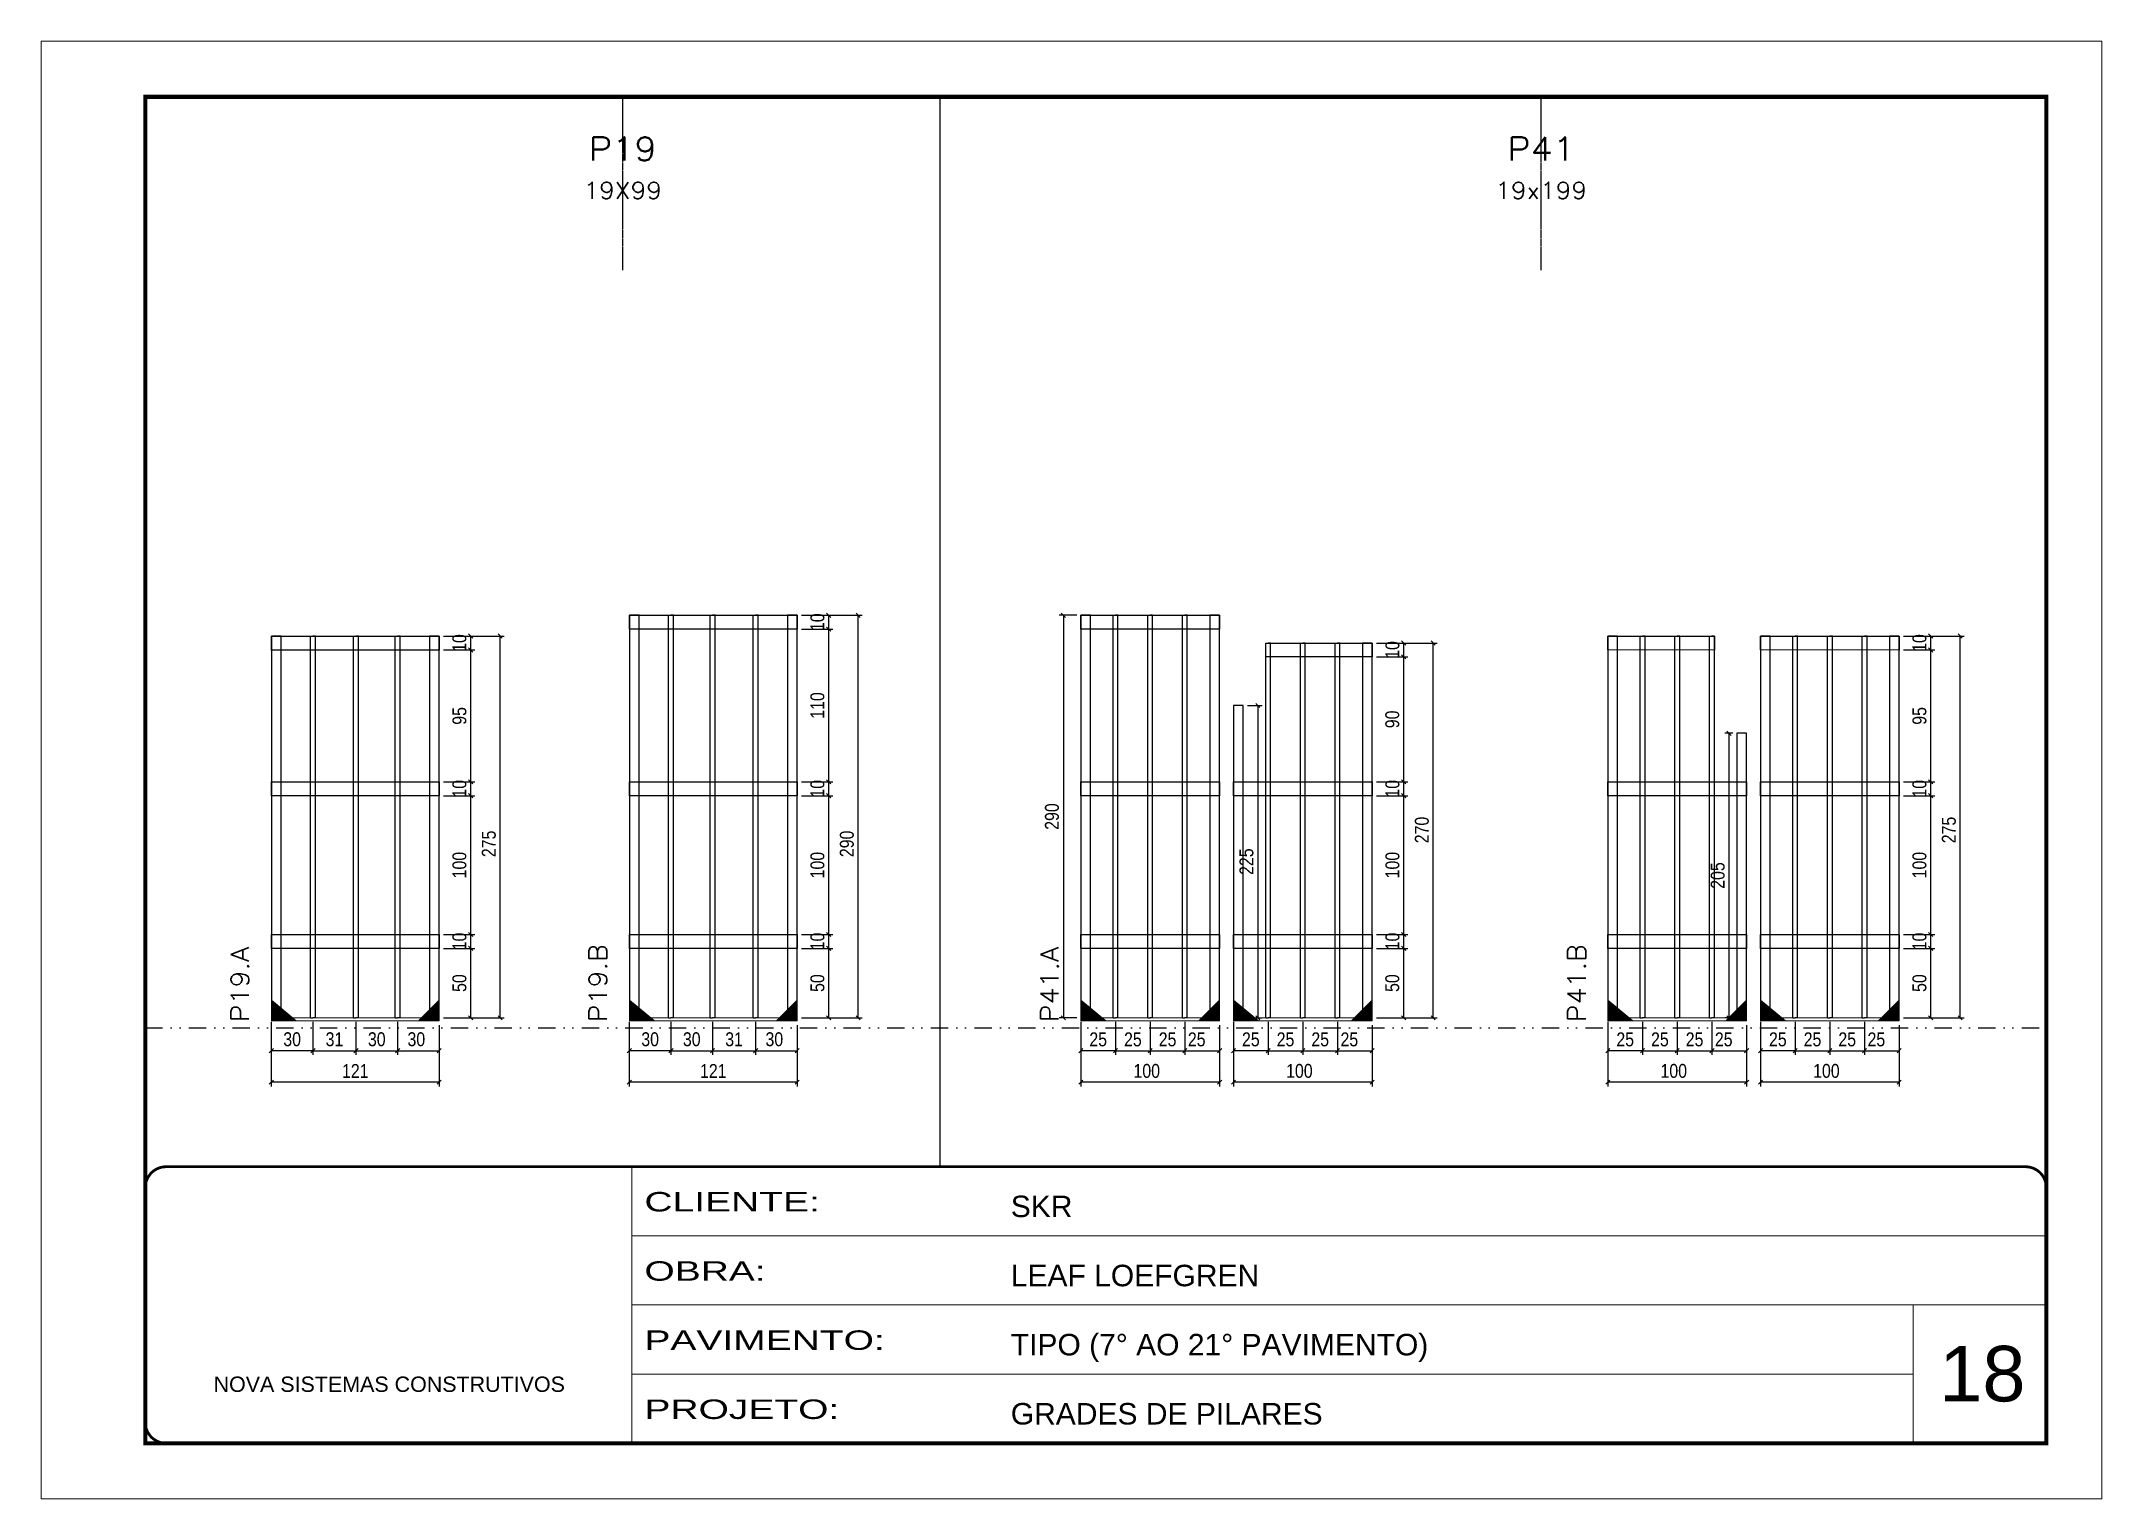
# Model space of a CAD drawing. Extents: x 14400 to 27878, y -21631 to 6985.
# Drawn here: x 16012 to 17497, y 1340 to 2390 of the extents above; entities that cross this region are included whole.
import ezdxf
from ezdxf.enums import TextEntityAlignment as Align

# ---------------------------------------------------------------- set-up
doc = ezdxf.new("R2010")
doc.units = 0
for name, pattern in [('CONTINUO', [0]), ('DASHED', [0.75, 0.5, -0.25]), ('DIVIDE2', [0.625, 0.25, -0.125, 0, -0.125, 0, -0.125]), ('HIDDEN', [0.375, 0.25, -0.125])]:
    doc.linetypes.add(name, pattern=pattern)
for name, color, linetype, lineweight in [('CARIMBO', 255, 'Continuous', 9), ('Folhas', 255, 'Continuous', 9), ('Madeira', 126, 'Continuous', 18), ('Sarr 2.2x7', 40, 'Continuous', 9), ('SARRAFO DE PRESSAO', 251, 'DASHED', 9), ('Texto Seção', 7, 'Continuous', 15)]:
    doc.layers.add(name, color=color, linetype=linetype, lineweight=lineweight)
for name, color, linetype in [('COTA', 241, 'Continuous'), ('Nível', 160, 'Continuous'), ('SARR_2.2x10', 60, 'Continuous'), ('SARR_3.5x7', 81, 'Continuous'), ('SARR_7x7', 40, 'Continuous'), ('Texto de Titulo', 7, 'Continuous'), ('Texto Qtd Sarr', 242, 'Continuous')]:
    doc.layers.add(name, color=color, linetype=linetype)
doc.styles.add('ARIAL', font='arial.ttf')
doc.styles.add('COTA TECNICA', font='techl___.ttf', dxfattribs={"height": 10})
doc.styles.add('REGUA-120', font='ROMANS.shx', dxfattribs={"height": 15})
doc.styles.add('ROMANS', font='romans.shx')
doc.styles.add('Tecnologia', font='')
doc.styles.get('Tecnologia').set_extended_font_data('Forgotten Futurist')
doc.dimstyles.new('PAINEL', dxfattribs={"dimtxt": 10, "dimasz": 3, "dimexe": 3, "dimexo": 3, "dimgap": 3, "dimtad": 1, "dimdec": 1, "dimzin": 12, "dimdsep": 46, "dimtxsty": 'COTA TECNICA', "dimblk1": 'OBLIQUE', "dimblk2": 'OBLIQUE', "dimsah": 1, "dimcen": 0.9, "dimclrd": 4, "dimclre": 4, "dimclrt": 240, "dimadec": 1, "dimazin": 3, "dimtfac": 1, "dimtdec": 1, "dimtmove": 0, "dimatfit": 3, "dimfxl": 1, "dimtolj": 1, "dimtzin": 12, "dimarcsym": 0})

msp = doc.modelspace()

# ---------------------------------------------------------------- texts
at = {"layer": 'CARIMBO', "style": 'ARIAL'}
msp.add_text('18', height=40, dxfattribs=at).set_placement((17379.83, 1410.57))
at = {"layer": 'Texto Seção', "style": 'REGUA-120', "width": 1.1}
for s, p in [('P19.A', (16161.66, 1683.6)), ('P19.B', (16419.69, 1683.6)), ('P41.A', (16745.16, 1683.6)), ('P41.B', (17125.03, 1683.6))]:
    msp.add_text(s, height=13, rotation=90, dxfattribs=at).set_placement(p)

# ---------------------------------------------------------------- blocks, each defined once
blk = doc.blocks.new('9999999999')
at = {"color": 30, "linetype": 'CONTINUO'}
for p, q in [((98564.6, 34230.2), (98564.6, 34429.4)), ((98564.6, 34379.6), (99584, 34379.6)), ((98564.6, 34329.8), (99488, 34329.8)), ((99584, 34329.8), (99488, 34329.8)), ((99488, 34329.8), (99488, 34230.2)), ((98564.6, 34280), (99488, 34280))]:
    blk.add_line(p, q, dxfattribs=at)
at = {"color": 30, "linetype": 'CONTINUO', "const_width": 2}
blk.add_lwpolyline([(99584, 34230.2), (99584, 34414.4, 0.414214), (99569, 34429.4), (98229, 34429.4, 0.414214), (98214, 34414.4), (98214, 34245.2, 0.414214), (98229, 34230.2), (99584, 34230.2)], format="xyb", dxfattribs=at)
at = {"layer": 'Folhas'}
blk.add_lwpolyline([(98139, 34190.2), (99624, 34190.2), (99624, 35240.2), (98139, 35240.2)], close=True, dxfattribs=at)
at = {"layer": 'Folhas', "color": 30, "const_width": 3}
blk.add_lwpolyline([(98214, 34230.2), (99584, 34230.2), (99584, 35200.2), (98214, 35200.2)], close=True, dxfattribs=at)
at = {"color": 7, "linetype": 'Continuous', "ltscale": 5, "style": 'ARIAL'}
for s, height, p in [('SKR', 15.48, (98837.7, 34393.1)), ('LEAF LOEFGREN', 15.483, (98837.7, 34343.3)), ('TIPO (7° AO 21° PAVIMENTO)', 15.483, (98837.7, 34293.5)), ('NOVA SISTEMAS CONSTRUTIVOS', 11.059, (98263.2, 34267.2)), ('GRADES DE PILARES', 15.483, (98837.7, 34243.7))]:
    blk.add_text(s, height=height, dxfattribs=at).set_placement(p)
at = {"layer": 'Folhas', "color": 7, "style": 'Tecnologia', "width": 1.5}
for s, p in [('CLIENTE:', (98573.7, 34397.2)), ('OBRA:', (98573.7, 34347.3)), ('PAVIMENTO:', (98573.7, 34297.5)), ('PROJETO:', (98573.7, 34247.7))]:
    blk.add_text(s, height=14, dxfattribs=at).set_placement(p)
blk = doc.blocks.new('_Oblique')
at = {"color": 0, "linetype": 'ByBlock', "lineweight": -2}
blk.add_line((-0.5, -0.5), (0.5, 0.5), dxfattribs=at)
blk = doc.blocks.new('*D6503')
at = {"layer": 'COTA', "color": 4, "lineweight": -2, "transparency": 16777216}
for p, q in [((16177.8, 1683.9), (16177.8, 1660.2)), ((16207.8, 1683.9), (16207.8, 1660.2)), ((16207.8, 1663.2), (16177.8, 1663.2))]:
    blk.add_line(p, q, dxfattribs=at)
at = {"layer": 'Defpoints', "color": 0, "transparency": 16777216}
for p in [(16177.8, 1686.9), (16207.8, 1686.9), (16177.8, 1663.2)]:
    blk.add_point(p, dxfattribs=at)
at = {"layer": 'COTA', "color": 4, "lineweight": -2, "transparency": 16777216, "xscale": 3, "yscale": 3, "zscale": 3, "rotation": 180}
blk.add_blockref('_Oblique', (16177.8, 1663.2), dxfattribs=at)
at = {"layer": 'COTA', "color": 4, "lineweight": -2, "transparency": 16777216, "xscale": 3, "yscale": 3, "zscale": 3}
blk.add_blockref('_Oblique', (16207.8, 1663.2), dxfattribs=at)
at = {"layer": 'COTA', "color": 240, "transparency": 16777216, "insert": (16192.8, 1671.4), "char_height": 10, "attachment_point": 5, "style": 'COTA TECNICA'}
blk.add_mtext('\\A1;30', dxfattribs=at)
blk = doc.blocks.new('*D6504')
at = {"layer": 'COTA', "color": 4, "lineweight": -2, "transparency": 16777216}
for p, q in [((16268.8, 1683.9), (16268.8, 1660.2)), ((16298.8, 1681.7), (16298.8, 1660.2)), ((16268.8, 1663.2), (16298.8, 1663.2))]:
    blk.add_line(p, q, dxfattribs=at)
at = {"layer": 'Defpoints', "color": 0, "transparency": 16777216}
for p in [(16268.8, 1686.9), (16298.8, 1684.7), (16298.8, 1663.2)]:
    blk.add_point(p, dxfattribs=at)
at = {"layer": 'COTA', "color": 4, "lineweight": -2, "transparency": 16777216, "xscale": 3, "yscale": 3, "zscale": 3, "rotation": 180}
blk.add_blockref('_Oblique', (16268.8, 1663.2), dxfattribs=at)
at = {"layer": 'COTA', "color": 4, "lineweight": -2, "transparency": 16777216, "xscale": 3, "yscale": 3, "zscale": 3}
blk.add_blockref('_Oblique', (16298.8, 1663.2), dxfattribs=at)
at = {"layer": 'COTA', "color": 240, "transparency": 16777216, "insert": (16282.3, 1671.4), "char_height": 10, "attachment_point": 5, "style": 'COTA TECNICA'}
blk.add_mtext('\\A1;30', dxfattribs=at)
blk = doc.blocks.new('*D6505')
at = {"layer": 'COTA', "color": 4, "lineweight": -2, "transparency": 16777216}
for p, q in [((16207.8, 1683.9), (16207.8, 1660.2)), ((16238.8, 1683.9), (16238.8, 1660.2)), ((16207.8, 1663.2), (16238.8, 1663.2))]:
    blk.add_line(p, q, dxfattribs=at)
at = {"layer": 'Defpoints', "color": 0, "transparency": 16777216}
for p in [(16207.8, 1686.9), (16238.8, 1686.9), (16238.8, 1663.2)]:
    blk.add_point(p, dxfattribs=at)
at = {"layer": 'COTA', "color": 4, "lineweight": -2, "transparency": 16777216, "xscale": 3, "yscale": 3, "zscale": 3, "rotation": 180}
blk.add_blockref('_Oblique', (16207.8, 1663.2), dxfattribs=at)
at = {"layer": 'COTA', "color": 4, "lineweight": -2, "transparency": 16777216, "xscale": 3, "yscale": 3, "zscale": 3}
blk.add_blockref('_Oblique', (16238.8, 1663.2), dxfattribs=at)
at = {"layer": 'COTA', "color": 240, "transparency": 16777216, "insert": (16223.3, 1671.4), "char_height": 10, "attachment_point": 5, "style": 'COTA TECNICA'}
blk.add_mtext('\\A1;31', dxfattribs=at)
blk = doc.blocks.new('*D6521')
at = {"layer": 'COTA', "color": 4, "lineweight": -2, "transparency": 16777216}
for p, q in [((16177.8, 1681.7), (16177.8, 1637.5)), ((16298.8, 1681.7), (16298.8, 1637.5)), ((16298.8, 1640.5), (16177.8, 1640.5))]:
    blk.add_line(p, q, dxfattribs=at)
at = {"layer": 'Defpoints', "color": 0, "transparency": 16777216}
for p in [(16177.8, 1684.7), (16298.8, 1684.7), (16177.8, 1640.5)]:
    blk.add_point(p, dxfattribs=at)
at = {"layer": 'COTA', "color": 4, "lineweight": -2, "transparency": 16777216, "xscale": 3, "yscale": 3, "zscale": 3, "rotation": 180}
blk.add_blockref('_Oblique', (16177.8, 1640.5), dxfattribs=at)
at = {"layer": 'COTA', "color": 4, "lineweight": -2, "transparency": 16777216, "xscale": 3, "yscale": 3, "zscale": 3}
blk.add_blockref('_Oblique', (16298.8, 1640.5), dxfattribs=at)
at = {"layer": 'COTA', "color": 240, "transparency": 16777216, "insert": (16238.3, 1648.6), "char_height": 10, "attachment_point": 5, "style": 'COTA TECNICA'}
blk.add_mtext('\\A1;121', dxfattribs=at)
blk = doc.blocks.new('*D6506')
at = {"layer": 'COTA', "color": 4, "lineweight": -2, "transparency": 16777216}
for p, q in [((16301.8, 1736.9), (16324.5, 1736.9)), ((16321.5, 1686.9), (16321.5, 1736.9)), ((16301.8, 1686.9), (16324.5, 1686.9))]:
    blk.add_line(p, q, dxfattribs=at)
at = {"layer": 'Defpoints', "color": 0, "transparency": 16777216}
for p in [(16298.8, 1736.9), (16321.5, 1736.9), (16298.8, 1686.9)]:
    blk.add_point(p, dxfattribs=at)
at = {"layer": 'COTA', "color": 4, "lineweight": -2, "transparency": 16777216, "xscale": 3, "yscale": 3, "zscale": 3}
for p, rotation in [((16321.5, 1736.9), 90), ((16321.5, 1686.9), 270)]:
    blk.add_blockref('_Oblique', p, dxfattribs=dict(at, rotation=rotation))
at = {"layer": 'COTA', "color": 240, "transparency": 16777216, "insert": (16313.4, 1711.9), "char_height": 10, "attachment_point": 5, "rotation": 90, "style": 'COTA TECNICA'}
blk.add_mtext('\\A1;50', dxfattribs=at)
blk = doc.blocks.new('*D6507')
at = {"layer": 'COTA', "color": 4, "lineweight": -2, "transparency": 16777216}
for p, q in [((16301.8, 1746.9), (16324.5, 1746.9)), ((16321.5, 1736.9), (16321.5, 1746.9)), ((16301.8, 1736.9), (16324.5, 1736.9))]:
    blk.add_line(p, q, dxfattribs=at)
at = {"layer": 'Defpoints', "color": 0, "transparency": 16777216}
for p in [(16298.8, 1746.9), (16321.5, 1746.9), (16298.8, 1736.9)]:
    blk.add_point(p, dxfattribs=at)
at = {"layer": 'COTA', "color": 4, "lineweight": -2, "transparency": 16777216, "xscale": 3, "yscale": 3, "zscale": 3}
for p, rotation in [((16321.5, 1746.9), 90), ((16321.5, 1736.9), 270)]:
    blk.add_blockref('_Oblique', p, dxfattribs=dict(at, rotation=rotation))
at = {"layer": 'COTA', "color": 240, "transparency": 16777216, "insert": (16313.4, 1741.9), "char_height": 10, "attachment_point": 5, "rotation": 90, "style": 'COTA TECNICA'}
blk.add_mtext('\\A1;10', dxfattribs=at)
blk = doc.blocks.new('*D6508')
at = {"layer": 'COTA', "color": 4, "lineweight": -2, "transparency": 16777216}
for p, q in [((16301.8, 1846.9), (16324.5, 1846.9)), ((16321.5, 1746.9), (16321.5, 1846.9)), ((16301.8, 1746.9), (16324.5, 1746.9))]:
    blk.add_line(p, q, dxfattribs=at)
at = {"layer": 'Defpoints', "color": 0, "transparency": 16777216}
for p in [(16298.8, 1846.9), (16321.5, 1846.9), (16298.8, 1746.9)]:
    blk.add_point(p, dxfattribs=at)
at = {"layer": 'COTA', "color": 4, "lineweight": -2, "transparency": 16777216, "xscale": 3, "yscale": 3, "zscale": 3}
for p, rotation in [((16321.5, 1846.9), 90), ((16321.5, 1746.9), 270)]:
    blk.add_blockref('_Oblique', p, dxfattribs=dict(at, rotation=rotation))
at = {"layer": 'COTA', "color": 240, "transparency": 16777216, "insert": (16313.4, 1796.9), "char_height": 10, "attachment_point": 5, "rotation": 90, "style": 'COTA TECNICA'}
blk.add_mtext('\\A1;100', dxfattribs=at)
blk = doc.blocks.new('*D6509')
at = {"layer": 'COTA', "color": 4, "lineweight": -2, "transparency": 16777216}
for p, q in [((16301.8, 1856.9), (16324.5, 1856.9)), ((16321.5, 1846.9), (16321.5, 1856.9)), ((16301.8, 1846.9), (16324.5, 1846.9))]:
    blk.add_line(p, q, dxfattribs=at)
at = {"layer": 'Defpoints', "color": 0, "transparency": 16777216}
for p in [(16298.8, 1856.9), (16321.5, 1856.9), (16298.8, 1846.9)]:
    blk.add_point(p, dxfattribs=at)
at = {"layer": 'COTA', "color": 4, "lineweight": -2, "transparency": 16777216, "xscale": 3, "yscale": 3, "zscale": 3}
for p, rotation in [((16321.5, 1856.9), 90), ((16321.5, 1846.9), 270)]:
    blk.add_blockref('_Oblique', p, dxfattribs=dict(at, rotation=rotation))
at = {"layer": 'COTA', "color": 240, "transparency": 16777216, "insert": (16313.4, 1851.9), "char_height": 10, "attachment_point": 5, "rotation": 90, "style": 'COTA TECNICA'}
blk.add_mtext('\\A1;10', dxfattribs=at)
blk = doc.blocks.new('*D6510')
at = {"layer": 'COTA', "color": 4, "lineweight": -2, "transparency": 16777216}
for p, q in [((16301.8, 1961.9), (16345.7, 1961.9)), ((16342.7, 1686.9), (16342.7, 1961.9)), ((16301.8, 1686.9), (16345.7, 1686.9))]:
    blk.add_line(p, q, dxfattribs=at)
at = {"layer": 'Defpoints', "color": 0, "transparency": 16777216}
for p in [(16298.8, 1961.9), (16342.7, 1961.9), (16298.8, 1686.9)]:
    blk.add_point(p, dxfattribs=at)
at = {"layer": 'COTA', "color": 4, "lineweight": -2, "transparency": 16777216, "xscale": 3, "yscale": 3, "zscale": 3}
for p, rotation in [((16342.7, 1961.9), 90), ((16342.7, 1686.9), 270)]:
    blk.add_blockref('_Oblique', p, dxfattribs=dict(at, rotation=rotation))
at = {"layer": 'COTA', "color": 240, "transparency": 16777216, "insert": (16334.6, 1812.2), "char_height": 10, "attachment_point": 5, "rotation": 90, "style": 'COTA TECNICA'}
blk.add_mtext('\\A1;275', dxfattribs=at)
blk = doc.blocks.new('*D6511')
at = {"layer": 'COTA', "color": 4, "lineweight": -2, "transparency": 16777216}
for p, q in [((16301.8, 1961.9), (16324.5, 1961.9)), ((16321.5, 1951.9), (16321.5, 1961.9)), ((16301.8, 1951.9), (16324.5, 1951.9))]:
    blk.add_line(p, q, dxfattribs=at)
at = {"layer": 'Defpoints', "color": 0, "transparency": 16777216}
for p in [(16298.8, 1961.9), (16321.5, 1961.9), (16298.8, 1951.9)]:
    blk.add_point(p, dxfattribs=at)
at = {"layer": 'COTA', "color": 4, "lineweight": -2, "transparency": 16777216, "xscale": 3, "yscale": 3, "zscale": 3}
for p, rotation in [((16321.5, 1961.9), 90), ((16321.5, 1951.9), 270)]:
    blk.add_blockref('_Oblique', p, dxfattribs=dict(at, rotation=rotation))
at = {"layer": 'COTA', "color": 240, "transparency": 16777216, "insert": (16313.4, 1956.9), "char_height": 10, "attachment_point": 5, "rotation": 90, "style": 'COTA TECNICA'}
blk.add_mtext('\\A1;10', dxfattribs=at)
blk = doc.blocks.new('*D6522')
at = {"layer": 'COTA', "color": 4, "lineweight": -2, "transparency": 16777216}
for p, q in [((16301.8, 1951.9), (16324.5, 1951.9)), ((16321.5, 1856.9), (16321.5, 1951.9)), ((16301.8, 1856.9), (16324.5, 1856.9))]:
    blk.add_line(p, q, dxfattribs=at)
at = {"layer": 'Defpoints', "color": 0, "transparency": 16777216}
for p in [(16298.8, 1951.9), (16321.5, 1951.9), (16298.8, 1856.9)]:
    blk.add_point(p, dxfattribs=at)
at = {"layer": 'COTA', "color": 4, "lineweight": -2, "transparency": 16777216, "xscale": 3, "yscale": 3, "zscale": 3}
for p, rotation in [((16321.5, 1951.9), 90), ((16321.5, 1856.9), 270)]:
    blk.add_blockref('_Oblique', p, dxfattribs=dict(at, rotation=rotation))
at = {"layer": 'COTA', "color": 240, "transparency": 16777216, "insert": (16313.4, 1904.4), "char_height": 10, "attachment_point": 5, "rotation": 90, "style": 'COTA TECNICA'}
blk.add_mtext('\\A1;95', dxfattribs=at)
blk = doc.blocks.new('*D6512')
at = {"layer": 'COTA', "color": 4, "lineweight": -2, "transparency": 16777216}
for p, q in [((16435.8, 1683.9), (16435.8, 1660.2)), ((16465.8, 1683.9), (16465.8, 1660.2)), ((16465.8, 1663.2), (16435.8, 1663.2))]:
    blk.add_line(p, q, dxfattribs=at)
at = {"layer": 'Defpoints', "color": 0, "transparency": 16777216}
for p in [(16435.8, 1686.9), (16465.8, 1686.9), (16435.8, 1663.2)]:
    blk.add_point(p, dxfattribs=at)
at = {"layer": 'COTA', "color": 4, "lineweight": -2, "transparency": 16777216, "xscale": 3, "yscale": 3, "zscale": 3, "rotation": 180}
blk.add_blockref('_Oblique', (16435.8, 1663.2), dxfattribs=at)
at = {"layer": 'COTA', "color": 4, "lineweight": -2, "transparency": 16777216, "xscale": 3, "yscale": 3, "zscale": 3}
blk.add_blockref('_Oblique', (16465.8, 1663.2), dxfattribs=at)
at = {"layer": 'COTA', "color": 240, "transparency": 16777216, "insert": (16450.8, 1671.4), "char_height": 10, "attachment_point": 5, "style": 'COTA TECNICA'}
blk.add_mtext('\\A1;30', dxfattribs=at)
blk = doc.blocks.new('*D6513')
at = {"layer": 'COTA', "color": 4, "lineweight": -2, "transparency": 16777216}
for p, q in [((16526.8, 1683.9), (16526.8, 1660.2)), ((16556.8, 1681.7), (16556.8, 1660.2)), ((16526.8, 1663.2), (16556.8, 1663.2))]:
    blk.add_line(p, q, dxfattribs=at)
at = {"layer": 'Defpoints', "color": 0, "transparency": 16777216}
for p in [(16526.8, 1686.9), (16556.8, 1684.7), (16556.8, 1663.2)]:
    blk.add_point(p, dxfattribs=at)
at = {"layer": 'COTA', "color": 4, "lineweight": -2, "transparency": 16777216, "xscale": 3, "yscale": 3, "zscale": 3, "rotation": 180}
blk.add_blockref('_Oblique', (16526.8, 1663.2), dxfattribs=at)
at = {"layer": 'COTA', "color": 4, "lineweight": -2, "transparency": 16777216, "xscale": 3, "yscale": 3, "zscale": 3}
blk.add_blockref('_Oblique', (16556.8, 1663.2), dxfattribs=at)
at = {"layer": 'COTA', "color": 240, "transparency": 16777216, "insert": (16540.3, 1671.4), "char_height": 10, "attachment_point": 5, "style": 'COTA TECNICA'}
blk.add_mtext('\\A1;30', dxfattribs=at)
blk = doc.blocks.new('*D6514')
at = {"layer": 'COTA', "color": 4, "lineweight": -2, "transparency": 16777216}
for p, q in [((16465.8, 1683.9), (16465.8, 1660.2)), ((16495.8, 1683.9), (16495.8, 1660.2)), ((16465.8, 1663.2), (16495.8, 1663.2))]:
    blk.add_line(p, q, dxfattribs=at)
at = {"layer": 'Defpoints', "color": 0, "transparency": 16777216}
for p in [(16465.8, 1686.9), (16495.8, 1686.9), (16495.8, 1663.2)]:
    blk.add_point(p, dxfattribs=at)
at = {"layer": 'COTA', "color": 4, "lineweight": -2, "transparency": 16777216, "xscale": 3, "yscale": 3, "zscale": 3, "rotation": 180}
blk.add_blockref('_Oblique', (16465.8, 1663.2), dxfattribs=at)
at = {"layer": 'COTA', "color": 4, "lineweight": -2, "transparency": 16777216, "xscale": 3, "yscale": 3, "zscale": 3}
blk.add_blockref('_Oblique', (16495.8, 1663.2), dxfattribs=at)
at = {"layer": 'COTA', "color": 240, "transparency": 16777216, "insert": (16480.8, 1671.4), "char_height": 10, "attachment_point": 5, "style": 'COTA TECNICA'}
blk.add_mtext('\\A1;30', dxfattribs=at)
blk = doc.blocks.new('*D6524')
at = {"layer": 'COTA', "color": 4, "lineweight": -2, "transparency": 16777216}
for p, q in [((16435.8, 1681.7), (16435.8, 1637.5)), ((16556.8, 1681.7), (16556.8, 1637.5)), ((16556.8, 1640.5), (16435.8, 1640.5))]:
    blk.add_line(p, q, dxfattribs=at)
at = {"layer": 'Defpoints', "color": 0, "transparency": 16777216}
for p in [(16435.8, 1684.7), (16556.8, 1684.7), (16435.8, 1640.5)]:
    blk.add_point(p, dxfattribs=at)
at = {"layer": 'COTA', "color": 4, "lineweight": -2, "transparency": 16777216, "xscale": 3, "yscale": 3, "zscale": 3, "rotation": 180}
blk.add_blockref('_Oblique', (16435.8, 1640.5), dxfattribs=at)
at = {"layer": 'COTA', "color": 4, "lineweight": -2, "transparency": 16777216, "xscale": 3, "yscale": 3, "zscale": 3}
blk.add_blockref('_Oblique', (16556.8, 1640.5), dxfattribs=at)
at = {"layer": 'COTA', "color": 240, "transparency": 16777216, "insert": (16496.3, 1648.6), "char_height": 10, "attachment_point": 5, "style": 'COTA TECNICA'}
blk.add_mtext('\\A1;121', dxfattribs=at)
blk = doc.blocks.new('*D6515')
at = {"layer": 'COTA', "color": 4, "lineweight": -2, "transparency": 16777216}
for p, q in [((16559.8, 1736.9), (16582.5, 1736.9)), ((16579.5, 1686.9), (16579.5, 1736.9)), ((16559.8, 1686.9), (16582.5, 1686.9))]:
    blk.add_line(p, q, dxfattribs=at)
at = {"layer": 'Defpoints', "color": 0, "transparency": 16777216}
for p in [(16556.8, 1736.9), (16579.5, 1736.9), (16556.8, 1686.9)]:
    blk.add_point(p, dxfattribs=at)
at = {"layer": 'COTA', "color": 4, "lineweight": -2, "transparency": 16777216, "xscale": 3, "yscale": 3, "zscale": 3}
for p, rotation in [((16579.5, 1736.9), 90), ((16579.5, 1686.9), 270)]:
    blk.add_blockref('_Oblique', p, dxfattribs=dict(at, rotation=rotation))
at = {"layer": 'COTA', "color": 240, "transparency": 16777216, "insert": (16571.4, 1711.9), "char_height": 10, "attachment_point": 5, "rotation": 90, "style": 'COTA TECNICA'}
blk.add_mtext('\\A1;50', dxfattribs=at)
blk = doc.blocks.new('*D6516')
at = {"layer": 'COTA', "color": 4, "lineweight": -2, "transparency": 16777216}
for p, q in [((16559.8, 1746.9), (16582.5, 1746.9)), ((16579.5, 1736.9), (16579.5, 1746.9)), ((16559.8, 1736.9), (16582.5, 1736.9))]:
    blk.add_line(p, q, dxfattribs=at)
at = {"layer": 'Defpoints', "color": 0, "transparency": 16777216}
for p in [(16556.8, 1746.9), (16579.5, 1746.9), (16556.8, 1736.9)]:
    blk.add_point(p, dxfattribs=at)
at = {"layer": 'COTA', "color": 4, "lineweight": -2, "transparency": 16777216, "xscale": 3, "yscale": 3, "zscale": 3}
for p, rotation in [((16579.5, 1746.9), 90), ((16579.5, 1736.9), 270)]:
    blk.add_blockref('_Oblique', p, dxfattribs=dict(at, rotation=rotation))
at = {"layer": 'COTA', "color": 240, "transparency": 16777216, "insert": (16571.4, 1741.9), "char_height": 10, "attachment_point": 5, "rotation": 90, "style": 'COTA TECNICA'}
blk.add_mtext('\\A1;10', dxfattribs=at)
blk = doc.blocks.new('*D6517')
at = {"layer": 'COTA', "color": 4, "lineweight": -2, "transparency": 16777216}
for p, q in [((16559.8, 1846.9), (16582.5, 1846.9)), ((16579.5, 1746.9), (16579.5, 1846.9)), ((16559.8, 1746.9), (16582.5, 1746.9))]:
    blk.add_line(p, q, dxfattribs=at)
at = {"layer": 'Defpoints', "color": 0, "transparency": 16777216}
for p in [(16556.8, 1846.9), (16579.5, 1846.9), (16556.8, 1746.9)]:
    blk.add_point(p, dxfattribs=at)
at = {"layer": 'COTA', "color": 4, "lineweight": -2, "transparency": 16777216, "xscale": 3, "yscale": 3, "zscale": 3}
for p, rotation in [((16579.5, 1846.9), 90), ((16579.5, 1746.9), 270)]:
    blk.add_blockref('_Oblique', p, dxfattribs=dict(at, rotation=rotation))
at = {"layer": 'COTA', "color": 240, "transparency": 16777216, "insert": (16571.4, 1796.9), "char_height": 10, "attachment_point": 5, "rotation": 90, "style": 'COTA TECNICA'}
blk.add_mtext('\\A1;100', dxfattribs=at)
blk = doc.blocks.new('*D6518')
at = {"layer": 'COTA', "color": 4, "lineweight": -2, "transparency": 16777216}
for p, q in [((16559.8, 1856.9), (16582.5, 1856.9)), ((16579.5, 1846.9), (16579.5, 1856.9)), ((16559.8, 1846.9), (16582.5, 1846.9))]:
    blk.add_line(p, q, dxfattribs=at)
at = {"layer": 'Defpoints', "color": 0, "transparency": 16777216}
for p in [(16556.8, 1856.9), (16579.5, 1856.9), (16556.8, 1846.9)]:
    blk.add_point(p, dxfattribs=at)
at = {"layer": 'COTA', "color": 4, "lineweight": -2, "transparency": 16777216, "xscale": 3, "yscale": 3, "zscale": 3}
for p, rotation in [((16579.5, 1856.9), 90), ((16579.5, 1846.9), 270)]:
    blk.add_blockref('_Oblique', p, dxfattribs=dict(at, rotation=rotation))
at = {"layer": 'COTA', "color": 240, "transparency": 16777216, "insert": (16571.4, 1851.9), "char_height": 10, "attachment_point": 5, "rotation": 90, "style": 'COTA TECNICA'}
blk.add_mtext('\\A1;10', dxfattribs=at)
blk = doc.blocks.new('*D6519')
at = {"layer": 'COTA', "color": 4, "lineweight": -2, "transparency": 16777216}
for p, q in [((16559.8, 1976.9), (16603.7, 1976.9)), ((16600.7, 1686.9), (16600.7, 1976.9)), ((16559.8, 1686.9), (16603.7, 1686.9))]:
    blk.add_line(p, q, dxfattribs=at)
at = {"layer": 'Defpoints', "color": 0, "transparency": 16777216}
for p in [(16556.8, 1976.9), (16600.7, 1976.9), (16556.8, 1686.9)]:
    blk.add_point(p, dxfattribs=at)
at = {"layer": 'COTA', "color": 4, "lineweight": -2, "transparency": 16777216, "xscale": 3, "yscale": 3, "zscale": 3}
for p, rotation in [((16600.7, 1976.9), 90), ((16600.7, 1686.9), 270)]:
    blk.add_blockref('_Oblique', p, dxfattribs=dict(at, rotation=rotation))
at = {"layer": 'COTA', "color": 240, "transparency": 16777216, "insert": (16592.6, 1812.2), "char_height": 10, "attachment_point": 5, "rotation": 90, "style": 'COTA TECNICA'}
blk.add_mtext('\\A1;290', dxfattribs=at)
blk = doc.blocks.new('*D6520')
at = {"layer": 'COTA', "color": 4, "lineweight": -2, "transparency": 16777216}
for p, q in [((16559.8, 1976.9), (16582.5, 1976.9)), ((16579.5, 1966.9), (16579.5, 1976.9)), ((16559.8, 1966.9), (16582.5, 1966.9))]:
    blk.add_line(p, q, dxfattribs=at)
at = {"layer": 'Defpoints', "color": 0, "transparency": 16777216}
for p in [(16556.8, 1976.9), (16579.5, 1976.9), (16556.8, 1966.9)]:
    blk.add_point(p, dxfattribs=at)
at = {"layer": 'COTA', "color": 4, "lineweight": -2, "transparency": 16777216, "xscale": 3, "yscale": 3, "zscale": 3}
for p, rotation in [((16579.5, 1976.9), 90), ((16579.5, 1966.9), 270)]:
    blk.add_blockref('_Oblique', p, dxfattribs=dict(at, rotation=rotation))
at = {"layer": 'COTA', "color": 240, "transparency": 16777216, "insert": (16571.4, 1971.9), "char_height": 10, "attachment_point": 5, "rotation": 90, "style": 'COTA TECNICA'}
blk.add_mtext('\\A1;10', dxfattribs=at)
blk = doc.blocks.new('*D6525')
at = {"layer": 'COTA', "color": 4, "lineweight": -2, "transparency": 16777216}
for p, q in [((16559.8, 1966.9), (16582.5, 1966.9)), ((16579.5, 1856.9), (16579.5, 1966.9)), ((16559.8, 1856.9), (16582.5, 1856.9))]:
    blk.add_line(p, q, dxfattribs=at)
at = {"layer": 'Defpoints', "color": 0, "transparency": 16777216}
for p in [(16556.8, 1966.9), (16579.5, 1966.9), (16556.8, 1856.9)]:
    blk.add_point(p, dxfattribs=at)
at = {"layer": 'COTA', "color": 4, "lineweight": -2, "transparency": 16777216, "xscale": 3, "yscale": 3, "zscale": 3}
for p, rotation in [((16579.5, 1966.9), 90), ((16579.5, 1856.9), 270)]:
    blk.add_blockref('_Oblique', p, dxfattribs=dict(at, rotation=rotation))
at = {"layer": 'COTA', "color": 240, "transparency": 16777216, "insert": (16571.4, 1911.9), "char_height": 10, "attachment_point": 5, "rotation": 90, "style": 'COTA TECNICA'}
blk.add_mtext('\\A1;110', dxfattribs=at)
blk = doc.blocks.new('titulo1')
at = {"layer": 'Defpoints', "color": 252, "linetype": 'HIDDEN', "ltscale": 2}
blk.add_line((0, 0), (0, 125), dxfattribs=at)
at = {"layer": 'Defpoints', "style": 'ROMANS', "oblique": 15}
blk.add_attdef('FOLHA', text='', height=10, dxfattribs=at).set_placement((0, 15.6), align=Align.MIDDLE_CENTER)
at = {"layer": 'Texto Qtd Sarr', "color": 3, "style": 'ROMANS', "oblique": 15}
for tag, height, p in [('TITULO', 17, (0, 71.4)), ('SEÇÃO', 12, (0, 41.5))]:
    blk.add_attdef(tag, text='', height=height, dxfattribs=at).set_placement(p, align=Align.MIDDLE_CENTER)
blk = doc.blocks.new('*D6527')
at = {"layer": 'COTA', "color": 4, "lineweight": -2, "transparency": 16777216}
for p, q in [((16238.8, 1683.9), (16238.8, 1660.2)), ((16268.8, 1683.9), (16268.8, 1660.2)), ((16238.8, 1663.2), (16268.8, 1663.2))]:
    blk.add_line(p, q, dxfattribs=at)
at = {"layer": 'Defpoints', "color": 0, "transparency": 16777216}
for p in [(16238.8, 1686.9), (16268.8, 1686.9), (16268.8, 1663.2)]:
    blk.add_point(p, dxfattribs=at)
at = {"layer": 'COTA', "color": 4, "lineweight": -2, "transparency": 16777216, "xscale": 3, "yscale": 3, "zscale": 3, "rotation": 180}
blk.add_blockref('_Oblique', (16238.8, 1663.2), dxfattribs=at)
at = {"layer": 'COTA', "color": 4, "lineweight": -2, "transparency": 16777216, "xscale": 3, "yscale": 3, "zscale": 3}
blk.add_blockref('_Oblique', (16268.8, 1663.2), dxfattribs=at)
at = {"layer": 'COTA', "color": 240, "transparency": 16777216, "insert": (16253.8, 1671.4), "char_height": 10, "attachment_point": 5, "style": 'COTA TECNICA'}
blk.add_mtext('\\A1;30', dxfattribs=at)
blk = doc.blocks.new('*D6804')
at = {"layer": 'COTA', "color": 4, "lineweight": -2, "transparency": 16777216}
for p, q in [((16871.2, 1668.7), (16871.2, 1637.5)), ((16971.2, 1668.7), (16971.2, 1637.5)), ((16971.2, 1640.5), (16871.2, 1640.5))]:
    blk.add_line(p, q, dxfattribs=at)
at = {"layer": 'Defpoints', "color": 0, "transparency": 16777216}
for p in [(16871.2, 1671.7), (16971.2, 1671.7), (16871.2, 1640.5)]:
    blk.add_point(p, dxfattribs=at)
at = {"layer": 'COTA', "color": 4, "lineweight": -2, "transparency": 16777216, "xscale": 3, "yscale": 3, "zscale": 3, "rotation": 180}
blk.add_blockref('_Oblique', (16871.2, 1640.5), dxfattribs=at)
at = {"layer": 'COTA', "color": 4, "lineweight": -2, "transparency": 16777216, "xscale": 3, "yscale": 3, "zscale": 3}
blk.add_blockref('_Oblique', (16971.2, 1640.5), dxfattribs=at)
at = {"layer": 'COTA', "color": 240, "transparency": 16777216, "insert": (16918.7, 1648.6), "char_height": 10, "attachment_point": 5, "style": 'COTA TECNICA'}
blk.add_mtext('\\A1;100', dxfattribs=at)
blk = doc.blocks.new('*D6805')
at = {"layer": 'COTA', "color": 4, "lineweight": -2, "transparency": 16777216}
for p, q in [((16871.2, 1683.9), (16871.2, 1660.2)), ((16896.2, 1683.9), (16896.2, 1660.2)), ((16896.2, 1663.2), (16871.2, 1663.2))]:
    blk.add_line(p, q, dxfattribs=at)
at = {"layer": 'Defpoints', "color": 0, "transparency": 16777216}
for p in [(16871.2, 1686.9), (16896.2, 1686.9), (16871.2, 1663.2)]:
    blk.add_point(p, dxfattribs=at)
at = {"layer": 'COTA', "color": 4, "lineweight": -2, "transparency": 16777216, "xscale": 3, "yscale": 3, "zscale": 3, "rotation": 180}
blk.add_blockref('_Oblique', (16871.2, 1663.2), dxfattribs=at)
at = {"layer": 'COTA', "color": 4, "lineweight": -2, "transparency": 16777216, "xscale": 3, "yscale": 3, "zscale": 3}
blk.add_blockref('_Oblique', (16896.2, 1663.2), dxfattribs=at)
at = {"layer": 'COTA', "color": 240, "transparency": 16777216, "insert": (16883.7, 1671.3), "char_height": 10, "attachment_point": 5, "style": 'COTA TECNICA'}
blk.add_mtext('\\A1;25', dxfattribs=at)
blk = doc.blocks.new('*D6806')
at = {"layer": 'COTA', "color": 4, "lineweight": -2, "transparency": 16777216}
for p, q in [((16946.2, 1683.9), (16946.2, 1660.2)), ((16971.2, 1681.7), (16971.2, 1660.2)), ((16946.2, 1663.2), (16971.2, 1663.2))]:
    blk.add_line(p, q, dxfattribs=at)
at = {"layer": 'Defpoints', "color": 0, "transparency": 16777216}
for p in [(16946.2, 1686.9), (16971.2, 1684.7), (16971.2, 1663.2)]:
    blk.add_point(p, dxfattribs=at)
at = {"layer": 'COTA', "color": 4, "lineweight": -2, "transparency": 16777216, "xscale": 3, "yscale": 3, "zscale": 3, "rotation": 180}
blk.add_blockref('_Oblique', (16946.2, 1663.2), dxfattribs=at)
at = {"layer": 'COTA', "color": 4, "lineweight": -2, "transparency": 16777216, "xscale": 3, "yscale": 3, "zscale": 3}
blk.add_blockref('_Oblique', (16971.2, 1663.2), dxfattribs=at)
at = {"layer": 'COTA', "color": 240, "transparency": 16777216, "insert": (16954.7, 1671.3), "char_height": 10, "attachment_point": 5, "style": 'COTA TECNICA'}
blk.add_mtext('\\A1;25', dxfattribs=at)
blk = doc.blocks.new('*D6807')
at = {"layer": 'COTA', "color": 4, "lineweight": -2, "transparency": 16777216}
for p, q in [((16896.2, 1683.9), (16896.2, 1660.2)), ((16921.2, 1683.9), (16921.2, 1660.2)), ((16896.2, 1663.2), (16921.2, 1663.2))]:
    blk.add_line(p, q, dxfattribs=at)
at = {"layer": 'Defpoints', "color": 0, "transparency": 16777216}
for p in [(16896.2, 1686.9), (16921.2, 1686.9), (16921.2, 1663.2)]:
    blk.add_point(p, dxfattribs=at)
at = {"layer": 'COTA', "color": 4, "lineweight": -2, "transparency": 16777216, "xscale": 3, "yscale": 3, "zscale": 3, "rotation": 180}
blk.add_blockref('_Oblique', (16896.2, 1663.2), dxfattribs=at)
at = {"layer": 'COTA', "color": 4, "lineweight": -2, "transparency": 16777216, "xscale": 3, "yscale": 3, "zscale": 3}
blk.add_blockref('_Oblique', (16921.2, 1663.2), dxfattribs=at)
at = {"layer": 'COTA', "color": 240, "transparency": 16777216, "insert": (16908.7, 1671.3), "char_height": 10, "attachment_point": 5, "style": 'COTA TECNICA'}
blk.add_mtext('\\A1;25', dxfattribs=at)
blk = doc.blocks.new('*D6808')
at = {"layer": 'COTA', "color": 4, "lineweight": -2, "transparency": 16777216}
for p, q in [((16974.2, 1736.9), (16996.9, 1736.9)), ((16993.9, 1686.9), (16993.9, 1736.9)), ((16974.2, 1686.9), (16996.9, 1686.9))]:
    blk.add_line(p, q, dxfattribs=at)
at = {"layer": 'Defpoints', "color": 0, "transparency": 16777216}
for p in [(16971.2, 1736.9), (16993.9, 1736.9), (16971.2, 1686.9)]:
    blk.add_point(p, dxfattribs=at)
at = {"layer": 'COTA', "color": 4, "lineweight": -2, "transparency": 16777216, "xscale": 3, "yscale": 3, "zscale": 3}
for p, rotation in [((16993.9, 1736.9), 90), ((16993.9, 1686.9), 270)]:
    blk.add_blockref('_Oblique', p, dxfattribs=dict(at, rotation=rotation))
at = {"layer": 'COTA', "color": 240, "transparency": 16777216, "insert": (16985.7, 1711.9), "char_height": 10, "attachment_point": 5, "rotation": 90, "style": 'COTA TECNICA'}
blk.add_mtext('\\A1;50', dxfattribs=at)
blk = doc.blocks.new('*D6809')
at = {"layer": 'COTA', "color": 4, "lineweight": -2, "transparency": 16777216}
for p, q in [((16921.2, 1683.9), (16921.2, 1660.2)), ((16946.2, 1683.9), (16946.2, 1660.2)), ((16921.2, 1663.2), (16946.2, 1663.2))]:
    blk.add_line(p, q, dxfattribs=at)
at = {"layer": 'Defpoints', "color": 0, "transparency": 16777216}
for p in [(16921.2, 1686.9), (16946.2, 1686.9), (16946.2, 1663.2)]:
    blk.add_point(p, dxfattribs=at)
at = {"layer": 'COTA', "color": 4, "lineweight": -2, "transparency": 16777216, "xscale": 3, "yscale": 3, "zscale": 3, "rotation": 180}
blk.add_blockref('_Oblique', (16921.2, 1663.2), dxfattribs=at)
at = {"layer": 'COTA', "color": 4, "lineweight": -2, "transparency": 16777216, "xscale": 3, "yscale": 3, "zscale": 3}
blk.add_blockref('_Oblique', (16946.2, 1663.2), dxfattribs=at)
at = {"layer": 'COTA', "color": 240, "transparency": 16777216, "insert": (16933.7, 1671.3), "char_height": 10, "attachment_point": 5, "style": 'COTA TECNICA'}
blk.add_mtext('\\A1;25', dxfattribs=at)
blk = doc.blocks.new('*D6810')
at = {"layer": 'COTA', "color": 4, "lineweight": -2, "transparency": 16777216}
for p, q in [((16974.2, 1746.9), (16996.9, 1746.9)), ((16993.9, 1736.9), (16993.9, 1746.9)), ((16974.2, 1736.9), (16996.9, 1736.9))]:
    blk.add_line(p, q, dxfattribs=at)
at = {"layer": 'Defpoints', "color": 0, "transparency": 16777216}
for p in [(16971.2, 1746.9), (16993.9, 1746.9), (16971.2, 1736.9)]:
    blk.add_point(p, dxfattribs=at)
at = {"layer": 'COTA', "color": 4, "lineweight": -2, "transparency": 16777216, "xscale": 3, "yscale": 3, "zscale": 3}
for p, rotation in [((16993.9, 1746.9), 90), ((16993.9, 1736.9), 270)]:
    blk.add_blockref('_Oblique', p, dxfattribs=dict(at, rotation=rotation))
at = {"layer": 'COTA', "color": 240, "transparency": 16777216, "insert": (16985.8, 1741.9), "char_height": 10, "attachment_point": 5, "rotation": 90, "style": 'COTA TECNICA'}
blk.add_mtext('\\A1;10', dxfattribs=at)
blk = doc.blocks.new('*D6811')
at = {"layer": 'COTA', "color": 4, "lineweight": -2, "transparency": 16777216}
for p, q in [((16974.2, 1846.9), (16996.9, 1846.9)), ((16993.9, 1746.9), (16993.9, 1846.9)), ((16974.2, 1746.9), (16996.9, 1746.9))]:
    blk.add_line(p, q, dxfattribs=at)
at = {"layer": 'Defpoints', "color": 0, "transparency": 16777216}
for p in [(16971.2, 1846.9), (16993.9, 1846.9), (16971.2, 1746.9)]:
    blk.add_point(p, dxfattribs=at)
at = {"layer": 'COTA', "color": 4, "lineweight": -2, "transparency": 16777216, "xscale": 3, "yscale": 3, "zscale": 3}
for p, rotation in [((16993.9, 1846.9), 90), ((16993.9, 1746.9), 270)]:
    blk.add_blockref('_Oblique', p, dxfattribs=dict(at, rotation=rotation))
at = {"layer": 'COTA', "color": 240, "transparency": 16777216, "insert": (16985.8, 1796.9), "char_height": 10, "attachment_point": 5, "rotation": 90, "style": 'COTA TECNICA'}
blk.add_mtext('\\A1;100', dxfattribs=at)
blk = doc.blocks.new('*D6812')
at = {"layer": 'COTA', "color": 4, "lineweight": -2, "transparency": 16777216}
for p, q in [((16974.2, 1856.9), (16996.9, 1856.9)), ((16993.9, 1846.9), (16993.9, 1856.9)), ((16974.2, 1846.9), (16996.9, 1846.9))]:
    blk.add_line(p, q, dxfattribs=at)
at = {"layer": 'Defpoints', "color": 0, "transparency": 16777216}
for p in [(16971.2, 1856.9), (16993.9, 1856.9), (16971.2, 1846.9)]:
    blk.add_point(p, dxfattribs=at)
at = {"layer": 'COTA', "color": 4, "lineweight": -2, "transparency": 16777216, "xscale": 3, "yscale": 3, "zscale": 3}
for p, rotation in [((16993.9, 1856.9), 90), ((16993.9, 1846.9), 270)]:
    blk.add_blockref('_Oblique', p, dxfattribs=dict(at, rotation=rotation))
at = {"layer": 'COTA', "color": 240, "transparency": 16777216, "insert": (16985.8, 1851.9), "char_height": 10, "attachment_point": 5, "rotation": 90, "style": 'COTA TECNICA'}
blk.add_mtext('\\A1;10', dxfattribs=at)
blk = doc.blocks.new('*D6813')
at = {"layer": 'COTA', "color": 4, "lineweight": -2, "transparency": 16777216}
for p, q in [((16974.2, 1956.9), (17018.1, 1956.9)), ((17015.1, 1686.9), (17015.1, 1956.9)), ((16974.2, 1686.9), (17018.1, 1686.9))]:
    blk.add_line(p, q, dxfattribs=at)
at = {"layer": 'Defpoints', "color": 0, "transparency": 16777216}
for p in [(16971.2, 1956.9), (17015.1, 1956.9), (16971.2, 1686.9)]:
    blk.add_point(p, dxfattribs=at)
at = {"layer": 'COTA', "color": 4, "lineweight": -2, "transparency": 16777216, "xscale": 3, "yscale": 3, "zscale": 3}
for p, rotation in [((17015.1, 1956.9), 90), ((17015.1, 1686.9), 270)]:
    blk.add_blockref('_Oblique', p, dxfattribs=dict(at, rotation=rotation))
at = {"layer": 'COTA', "color": 240, "transparency": 16777216, "insert": (17007, 1822.2), "char_height": 10, "attachment_point": 5, "rotation": 90, "style": 'COTA TECNICA'}
blk.add_mtext('\\A1;270', dxfattribs=at)
blk = doc.blocks.new('*D6814')
at = {"layer": 'COTA', "color": 4, "lineweight": -2, "transparency": 16777216}
for p, q in [((16761.2, 1668.7), (16761.2, 1637.5)), ((16861.2, 1668.7), (16861.2, 1637.5)), ((16861.2, 1640.5), (16761.2, 1640.5))]:
    blk.add_line(p, q, dxfattribs=at)
at = {"layer": 'Defpoints', "color": 0, "transparency": 16777216}
for p in [(16761.2, 1671.7), (16861.2, 1671.7), (16761.2, 1640.5)]:
    blk.add_point(p, dxfattribs=at)
at = {"layer": 'COTA', "color": 4, "lineweight": -2, "transparency": 16777216, "xscale": 3, "yscale": 3, "zscale": 3, "rotation": 180}
blk.add_blockref('_Oblique', (16761.2, 1640.5), dxfattribs=at)
at = {"layer": 'COTA', "color": 4, "lineweight": -2, "transparency": 16777216, "xscale": 3, "yscale": 3, "zscale": 3}
blk.add_blockref('_Oblique', (16861.2, 1640.5), dxfattribs=at)
at = {"layer": 'COTA', "color": 240, "transparency": 16777216, "insert": (16808.7, 1648.6), "char_height": 10, "attachment_point": 5, "style": 'COTA TECNICA'}
blk.add_mtext('\\A1;100', dxfattribs=at)
blk = doc.blocks.new('*D6815')
at = {"layer": 'COTA', "color": 4, "lineweight": -2, "transparency": 16777216}
for p, q in [((16761.2, 1683.9), (16761.2, 1660.2)), ((16786.2, 1683.9), (16786.2, 1660.2)), ((16786.2, 1663.2), (16761.2, 1663.2))]:
    blk.add_line(p, q, dxfattribs=at)
at = {"layer": 'Defpoints', "color": 0, "transparency": 16777216}
for p in [(16761.2, 1686.9), (16786.2, 1686.9), (16761.2, 1663.2)]:
    blk.add_point(p, dxfattribs=at)
at = {"layer": 'COTA', "color": 4, "lineweight": -2, "transparency": 16777216, "xscale": 3, "yscale": 3, "zscale": 3, "rotation": 180}
blk.add_blockref('_Oblique', (16761.2, 1663.2), dxfattribs=at)
at = {"layer": 'COTA', "color": 4, "lineweight": -2, "transparency": 16777216, "xscale": 3, "yscale": 3, "zscale": 3}
blk.add_blockref('_Oblique', (16786.2, 1663.2), dxfattribs=at)
at = {"layer": 'COTA', "color": 240, "transparency": 16777216, "insert": (16773.7, 1671.3), "char_height": 10, "attachment_point": 5, "style": 'COTA TECNICA'}
blk.add_mtext('\\A1;25', dxfattribs=at)
blk = doc.blocks.new('*D6816')
at = {"layer": 'COTA', "color": 4, "lineweight": -2, "transparency": 16777216}
for p, q in [((16836.2, 1683.9), (16836.2, 1660.2)), ((16861.2, 1681.7), (16861.2, 1660.2)), ((16836.2, 1663.2), (16861.2, 1663.2))]:
    blk.add_line(p, q, dxfattribs=at)
at = {"layer": 'Defpoints', "color": 0, "transparency": 16777216}
for p in [(16836.2, 1686.9), (16861.2, 1684.7), (16861.2, 1663.2)]:
    blk.add_point(p, dxfattribs=at)
at = {"layer": 'COTA', "color": 4, "lineweight": -2, "transparency": 16777216, "xscale": 3, "yscale": 3, "zscale": 3, "rotation": 180}
blk.add_blockref('_Oblique', (16836.2, 1663.2), dxfattribs=at)
at = {"layer": 'COTA', "color": 4, "lineweight": -2, "transparency": 16777216, "xscale": 3, "yscale": 3, "zscale": 3}
blk.add_blockref('_Oblique', (16861.2, 1663.2), dxfattribs=at)
at = {"layer": 'COTA', "color": 240, "transparency": 16777216, "insert": (16844.7, 1671.3), "char_height": 10, "attachment_point": 5, "style": 'COTA TECNICA'}
blk.add_mtext('\\A1;25', dxfattribs=at)
blk = doc.blocks.new('*D6817')
at = {"layer": 'COTA', "color": 4, "lineweight": -2, "transparency": 16777216}
for p, q in [((16786.2, 1683.9), (16786.2, 1660.2)), ((16811.2, 1683.9), (16811.2, 1660.2)), ((16786.2, 1663.2), (16811.2, 1663.2))]:
    blk.add_line(p, q, dxfattribs=at)
at = {"layer": 'Defpoints', "color": 0, "transparency": 16777216}
for p in [(16786.2, 1686.9), (16811.2, 1686.9), (16811.2, 1663.2)]:
    blk.add_point(p, dxfattribs=at)
at = {"layer": 'COTA', "color": 4, "lineweight": -2, "transparency": 16777216, "xscale": 3, "yscale": 3, "zscale": 3, "rotation": 180}
blk.add_blockref('_Oblique', (16786.2, 1663.2), dxfattribs=at)
at = {"layer": 'COTA', "color": 4, "lineweight": -2, "transparency": 16777216, "xscale": 3, "yscale": 3, "zscale": 3}
blk.add_blockref('_Oblique', (16811.2, 1663.2), dxfattribs=at)
at = {"layer": 'COTA', "color": 240, "transparency": 16777216, "insert": (16798.7, 1671.3), "char_height": 10, "attachment_point": 5, "style": 'COTA TECNICA'}
blk.add_mtext('\\A1;25', dxfattribs=at)
blk = doc.blocks.new('*D6818')
at = {"layer": 'COTA', "color": 4, "lineweight": -2, "transparency": 16777216}
for p, q in [((16811.2, 1683.9), (16811.2, 1660.2)), ((16836.2, 1683.9), (16836.2, 1660.2)), ((16811.2, 1663.2), (16836.2, 1663.2))]:
    blk.add_line(p, q, dxfattribs=at)
at = {"layer": 'Defpoints', "color": 0, "transparency": 16777216}
for p in [(16811.2, 1686.9), (16836.2, 1686.9), (16836.2, 1663.2)]:
    blk.add_point(p, dxfattribs=at)
at = {"layer": 'COTA', "color": 4, "lineweight": -2, "transparency": 16777216, "xscale": 3, "yscale": 3, "zscale": 3, "rotation": 180}
blk.add_blockref('_Oblique', (16811.2, 1663.2), dxfattribs=at)
at = {"layer": 'COTA', "color": 4, "lineweight": -2, "transparency": 16777216, "xscale": 3, "yscale": 3, "zscale": 3}
blk.add_blockref('_Oblique', (16836.2, 1663.2), dxfattribs=at)
at = {"layer": 'COTA', "color": 240, "transparency": 16777216, "insert": (16823.7, 1671.3), "char_height": 10, "attachment_point": 5, "style": 'COTA TECNICA'}
blk.add_mtext('\\A1;25', dxfattribs=at)
blk = doc.blocks.new('*D6819')
at = {"layer": 'COTA', "color": 4, "lineweight": -2, "transparency": 16777216}
for p, q in [((16974.2, 1946.9), (16996.9, 1946.9)), ((16993.9, 1856.9), (16993.9, 1946.9)), ((16974.2, 1856.9), (16996.9, 1856.9))]:
    blk.add_line(p, q, dxfattribs=at)
at = {"layer": 'Defpoints', "color": 0, "transparency": 16777216}
for p in [(16971.2, 1946.9), (16993.9, 1946.9), (16971.2, 1856.9)]:
    blk.add_point(p, dxfattribs=at)
at = {"layer": 'COTA', "color": 4, "lineweight": -2, "transparency": 16777216, "xscale": 3, "yscale": 3, "zscale": 3}
for p, rotation in [((16993.9, 1946.9), 90), ((16993.9, 1856.9), 270)]:
    blk.add_blockref('_Oblique', p, dxfattribs=dict(at, rotation=rotation))
at = {"layer": 'COTA', "color": 240, "transparency": 16777216, "insert": (16985.7, 1901.9), "char_height": 10, "attachment_point": 5, "rotation": 90, "style": 'COTA TECNICA'}
blk.add_mtext('\\A1;90', dxfattribs=at)
blk = doc.blocks.new('*D6820')
at = {"layer": 'COTA', "color": 4, "lineweight": -2, "transparency": 16777216}
for p, q in [((16974.2, 1956.9), (16996.9, 1956.9)), ((16974.2, 1946.9), (16996.9, 1946.9)), ((16993.9, 1946.9), (16993.9, 1956.9))]:
    blk.add_line(p, q, dxfattribs=at)
at = {"layer": 'Defpoints', "color": 0, "transparency": 16777216}
for p in [(16971.2, 1956.9), (16971.2, 1946.9), (16993.9, 1956.9)]:
    blk.add_point(p, dxfattribs=at)
at = {"layer": 'COTA', "color": 4, "lineweight": -2, "transparency": 16777216, "xscale": 3, "yscale": 3, "zscale": 3}
for p, rotation in [((16993.9, 1956.9), 90), ((16993.9, 1946.9), 270)]:
    blk.add_blockref('_Oblique', p, dxfattribs=dict(at, rotation=rotation))
at = {"layer": 'COTA', "color": 240, "transparency": 16777216, "insert": (16985.8, 1951.9), "char_height": 10, "attachment_point": 5, "rotation": 90, "style": 'COTA TECNICA'}
blk.add_mtext('\\A1;10', dxfattribs=at)
blk = doc.blocks.new('*D6822')
at = {"layer": 'COTA', "color": 4, "lineweight": -2, "transparency": 16777216}
for p, q in [((16881.2, 1911.9), (16891.8, 1911.9)), ((16888.8, 1911.9), (16888.8, 1686.9)), ((16881.2, 1686.9), (16891.8, 1686.9))]:
    blk.add_line(p, q, dxfattribs=at)
at = {"layer": 'Defpoints', "color": 0, "transparency": 16777216}
for p in [(16878.2, 1911.9), (16878.2, 1686.9), (16888.8, 1686.9)]:
    blk.add_point(p, dxfattribs=at)
at = {"layer": 'COTA', "color": 4, "lineweight": -2, "transparency": 16777216, "xscale": 3, "yscale": 3, "zscale": 3}
for p, rotation in [((16888.8, 1911.9), 90), ((16888.8, 1686.9), 270)]:
    blk.add_blockref('_Oblique', p, dxfattribs=dict(at, rotation=rotation))
at = {"layer": 'COTA', "color": 240, "transparency": 16777216, "insert": (16880.6, 1799.4), "char_height": 10, "attachment_point": 5, "rotation": 90, "style": 'COTA TECNICA'}
blk.add_mtext('\\A1;225', dxfattribs=at)
blk = doc.blocks.new('*D6823')
at = {"layer": 'COTA', "color": 4, "lineweight": -2, "transparency": 16777216}
for p, q in [((17251, 1668.7), (17251, 1637.5)), ((17351, 1668.7), (17351, 1637.5)), ((17351, 1640.5), (17251, 1640.5))]:
    blk.add_line(p, q, dxfattribs=at)
at = {"layer": 'Defpoints', "color": 0, "transparency": 16777216}
for p in [(17251, 1671.7), (17351, 1671.7), (17251, 1640.5)]:
    blk.add_point(p, dxfattribs=at)
at = {"layer": 'COTA', "color": 4, "lineweight": -2, "transparency": 16777216, "xscale": 3, "yscale": 3, "zscale": 3, "rotation": 180}
blk.add_blockref('_Oblique', (17251, 1640.5), dxfattribs=at)
at = {"layer": 'COTA', "color": 4, "lineweight": -2, "transparency": 16777216, "xscale": 3, "yscale": 3, "zscale": 3}
blk.add_blockref('_Oblique', (17351, 1640.5), dxfattribs=at)
at = {"layer": 'COTA', "color": 240, "transparency": 16777216, "insert": (17298.5, 1648.6), "char_height": 10, "attachment_point": 5, "style": 'COTA TECNICA'}
blk.add_mtext('\\A1;100', dxfattribs=at)
blk = doc.blocks.new('*D6824')
at = {"layer": 'COTA', "color": 4, "lineweight": -2, "transparency": 16777216}
for p, q in [((17251, 1683.9), (17251, 1660.2)), ((17276, 1683.9), (17276, 1660.2)), ((17276, 1663.2), (17251, 1663.2))]:
    blk.add_line(p, q, dxfattribs=at)
at = {"layer": 'Defpoints', "color": 0, "transparency": 16777216}
for p in [(17251, 1686.9), (17276, 1686.9), (17251, 1663.2)]:
    blk.add_point(p, dxfattribs=at)
at = {"layer": 'COTA', "color": 4, "lineweight": -2, "transparency": 16777216, "xscale": 3, "yscale": 3, "zscale": 3, "rotation": 180}
blk.add_blockref('_Oblique', (17251, 1663.2), dxfattribs=at)
at = {"layer": 'COTA', "color": 4, "lineweight": -2, "transparency": 16777216, "xscale": 3, "yscale": 3, "zscale": 3}
blk.add_blockref('_Oblique', (17276, 1663.2), dxfattribs=at)
at = {"layer": 'COTA', "color": 240, "transparency": 16777216, "insert": (17263.5, 1671.3), "char_height": 10, "attachment_point": 5, "style": 'COTA TECNICA'}
blk.add_mtext('\\A1;25', dxfattribs=at)
blk = doc.blocks.new('*D6825')
at = {"layer": 'COTA', "color": 4, "lineweight": -2, "transparency": 16777216}
for p, q in [((17326, 1683.9), (17326, 1660.2)), ((17351, 1681.7), (17351, 1660.2)), ((17326, 1663.2), (17351, 1663.2))]:
    blk.add_line(p, q, dxfattribs=at)
at = {"layer": 'Defpoints', "color": 0, "transparency": 16777216}
for p in [(17326, 1686.9), (17351, 1684.7), (17351, 1663.2)]:
    blk.add_point(p, dxfattribs=at)
at = {"layer": 'COTA', "color": 4, "lineweight": -2, "transparency": 16777216, "xscale": 3, "yscale": 3, "zscale": 3, "rotation": 180}
blk.add_blockref('_Oblique', (17326, 1663.2), dxfattribs=at)
at = {"layer": 'COTA', "color": 4, "lineweight": -2, "transparency": 16777216, "xscale": 3, "yscale": 3, "zscale": 3}
blk.add_blockref('_Oblique', (17351, 1663.2), dxfattribs=at)
at = {"layer": 'COTA', "color": 240, "transparency": 16777216, "insert": (17334.5, 1671.3), "char_height": 10, "attachment_point": 5, "style": 'COTA TECNICA'}
blk.add_mtext('\\A1;25', dxfattribs=at)
blk = doc.blocks.new('*D6826')
at = {"layer": 'COTA', "color": 4, "lineweight": -2, "transparency": 16777216}
for p, q in [((17276, 1683.9), (17276, 1660.2)), ((17301, 1683.9), (17301, 1660.2)), ((17276, 1663.2), (17301, 1663.2))]:
    blk.add_line(p, q, dxfattribs=at)
at = {"layer": 'Defpoints', "color": 0, "transparency": 16777216}
for p in [(17276, 1686.9), (17301, 1686.9), (17301, 1663.2)]:
    blk.add_point(p, dxfattribs=at)
at = {"layer": 'COTA', "color": 4, "lineweight": -2, "transparency": 16777216, "xscale": 3, "yscale": 3, "zscale": 3, "rotation": 180}
blk.add_blockref('_Oblique', (17276, 1663.2), dxfattribs=at)
at = {"layer": 'COTA', "color": 4, "lineweight": -2, "transparency": 16777216, "xscale": 3, "yscale": 3, "zscale": 3}
blk.add_blockref('_Oblique', (17301, 1663.2), dxfattribs=at)
at = {"layer": 'COTA', "color": 240, "transparency": 16777216, "insert": (17288.5, 1671.3), "char_height": 10, "attachment_point": 5, "style": 'COTA TECNICA'}
blk.add_mtext('\\A1;25', dxfattribs=at)
blk = doc.blocks.new('*D6827')
at = {"layer": 'COTA', "color": 4, "lineweight": -2, "transparency": 16777216}
for p, q in [((17354, 1736.9), (17376.7, 1736.9)), ((17373.7, 1686.9), (17373.7, 1736.9)), ((17354, 1686.9), (17376.7, 1686.9))]:
    blk.add_line(p, q, dxfattribs=at)
at = {"layer": 'Defpoints', "color": 0, "transparency": 16777216}
for p in [(17351, 1736.9), (17373.7, 1736.9), (17351, 1686.9)]:
    blk.add_point(p, dxfattribs=at)
at = {"layer": 'COTA', "color": 4, "lineweight": -2, "transparency": 16777216, "xscale": 3, "yscale": 3, "zscale": 3}
for p, rotation in [((17373.7, 1736.9), 90), ((17373.7, 1686.9), 270)]:
    blk.add_blockref('_Oblique', p, dxfattribs=dict(at, rotation=rotation))
at = {"layer": 'COTA', "color": 240, "transparency": 16777216, "insert": (17365.6, 1711.9), "char_height": 10, "attachment_point": 5, "rotation": 90, "style": 'COTA TECNICA'}
blk.add_mtext('\\A1;50', dxfattribs=at)
blk = doc.blocks.new('*D6828')
at = {"layer": 'COTA', "color": 4, "lineweight": -2, "transparency": 16777216}
for p, q in [((17301, 1683.9), (17301, 1660.2)), ((17326, 1683.9), (17326, 1660.2)), ((17301, 1663.2), (17326, 1663.2))]:
    blk.add_line(p, q, dxfattribs=at)
at = {"layer": 'Defpoints', "color": 0, "transparency": 16777216}
for p in [(17301, 1686.9), (17326, 1686.9), (17326, 1663.2)]:
    blk.add_point(p, dxfattribs=at)
at = {"layer": 'COTA', "color": 4, "lineweight": -2, "transparency": 16777216, "xscale": 3, "yscale": 3, "zscale": 3, "rotation": 180}
blk.add_blockref('_Oblique', (17301, 1663.2), dxfattribs=at)
at = {"layer": 'COTA', "color": 4, "lineweight": -2, "transparency": 16777216, "xscale": 3, "yscale": 3, "zscale": 3}
blk.add_blockref('_Oblique', (17326, 1663.2), dxfattribs=at)
at = {"layer": 'COTA', "color": 240, "transparency": 16777216, "insert": (17313.5, 1671.3), "char_height": 10, "attachment_point": 5, "style": 'COTA TECNICA'}
blk.add_mtext('\\A1;25', dxfattribs=at)
blk = doc.blocks.new('*D6829')
at = {"layer": 'COTA', "color": 4, "lineweight": -2, "transparency": 16777216}
for p, q in [((17354, 1746.9), (17376.7, 1746.9)), ((17373.7, 1736.9), (17373.7, 1746.9)), ((17354, 1736.9), (17376.7, 1736.9))]:
    blk.add_line(p, q, dxfattribs=at)
at = {"layer": 'Defpoints', "color": 0, "transparency": 16777216}
for p in [(17351, 1746.9), (17373.7, 1746.9), (17351, 1736.9)]:
    blk.add_point(p, dxfattribs=at)
at = {"layer": 'COTA', "color": 4, "lineweight": -2, "transparency": 16777216, "xscale": 3, "yscale": 3, "zscale": 3}
for p, rotation in [((17373.7, 1746.9), 90), ((17373.7, 1736.9), 270)]:
    blk.add_blockref('_Oblique', p, dxfattribs=dict(at, rotation=rotation))
at = {"layer": 'COTA', "color": 240, "transparency": 16777216, "insert": (17365.6, 1741.9), "char_height": 10, "attachment_point": 5, "rotation": 90, "style": 'COTA TECNICA'}
blk.add_mtext('\\A1;10', dxfattribs=at)
blk = doc.blocks.new('*D6830')
at = {"layer": 'COTA', "color": 4, "lineweight": -2, "transparency": 16777216}
for p, q in [((17354, 1846.9), (17376.7, 1846.9)), ((17373.7, 1746.9), (17373.7, 1846.9)), ((17354, 1746.9), (17376.7, 1746.9))]:
    blk.add_line(p, q, dxfattribs=at)
at = {"layer": 'Defpoints', "color": 0, "transparency": 16777216}
for p in [(17351, 1846.9), (17373.7, 1846.9), (17351, 1746.9)]:
    blk.add_point(p, dxfattribs=at)
at = {"layer": 'COTA', "color": 4, "lineweight": -2, "transparency": 16777216, "xscale": 3, "yscale": 3, "zscale": 3}
for p, rotation in [((17373.7, 1846.9), 90), ((17373.7, 1746.9), 270)]:
    blk.add_blockref('_Oblique', p, dxfattribs=dict(at, rotation=rotation))
at = {"layer": 'COTA', "color": 240, "transparency": 16777216, "insert": (17365.6, 1796.9), "char_height": 10, "attachment_point": 5, "rotation": 90, "style": 'COTA TECNICA'}
blk.add_mtext('\\A1;100', dxfattribs=at)
blk = doc.blocks.new('*D6831')
at = {"layer": 'COTA', "color": 4, "lineweight": -2, "transparency": 16777216}
for p, q in [((17354, 1856.9), (17376.7, 1856.9)), ((17373.7, 1846.9), (17373.7, 1856.9)), ((17354, 1846.9), (17376.7, 1846.9))]:
    blk.add_line(p, q, dxfattribs=at)
at = {"layer": 'Defpoints', "color": 0, "transparency": 16777216}
for p in [(17351, 1856.9), (17373.7, 1856.9), (17351, 1846.9)]:
    blk.add_point(p, dxfattribs=at)
at = {"layer": 'COTA', "color": 4, "lineweight": -2, "transparency": 16777216, "xscale": 3, "yscale": 3, "zscale": 3}
for p, rotation in [((17373.7, 1856.9), 90), ((17373.7, 1846.9), 270)]:
    blk.add_blockref('_Oblique', p, dxfattribs=dict(at, rotation=rotation))
at = {"layer": 'COTA', "color": 240, "transparency": 16777216, "insert": (17365.6, 1851.9), "char_height": 10, "attachment_point": 5, "rotation": 90, "style": 'COTA TECNICA'}
blk.add_mtext('\\A1;10', dxfattribs=at)
blk = doc.blocks.new('*D6832')
at = {"layer": 'COTA', "color": 4, "lineweight": -2, "transparency": 16777216}
for p, q in [((17354, 1961.9), (17397.9, 1961.9)), ((17394.9, 1686.9), (17394.9, 1961.9)), ((17354, 1686.9), (17397.9, 1686.9))]:
    blk.add_line(p, q, dxfattribs=at)
at = {"layer": 'Defpoints', "color": 0, "transparency": 16777216}
for p in [(17351, 1961.9), (17394.9, 1961.9), (17351, 1686.9)]:
    blk.add_point(p, dxfattribs=at)
at = {"layer": 'COTA', "color": 4, "lineweight": -2, "transparency": 16777216, "xscale": 3, "yscale": 3, "zscale": 3}
for p, rotation in [((17394.9, 1961.9), 90), ((17394.9, 1686.9), 270)]:
    blk.add_blockref('_Oblique', p, dxfattribs=dict(at, rotation=rotation))
at = {"layer": 'COTA', "color": 240, "transparency": 16777216, "insert": (17386.8, 1822.2), "char_height": 10, "attachment_point": 5, "rotation": 90, "style": 'COTA TECNICA'}
blk.add_mtext('\\A1;275', dxfattribs=at)
blk = doc.blocks.new('*D6833')
at = {"layer": 'COTA', "color": 4, "lineweight": -2, "transparency": 16777216}
for p, q in [((17141, 1668.7), (17141, 1637.5)), ((17241, 1668.7), (17241, 1637.5)), ((17241, 1640.5), (17141, 1640.5))]:
    blk.add_line(p, q, dxfattribs=at)
at = {"layer": 'Defpoints', "color": 0, "transparency": 16777216}
for p in [(17141, 1671.7), (17241, 1671.7), (17141, 1640.5)]:
    blk.add_point(p, dxfattribs=at)
at = {"layer": 'COTA', "color": 4, "lineweight": -2, "transparency": 16777216, "xscale": 3, "yscale": 3, "zscale": 3, "rotation": 180}
blk.add_blockref('_Oblique', (17141, 1640.5), dxfattribs=at)
at = {"layer": 'COTA', "color": 4, "lineweight": -2, "transparency": 16777216, "xscale": 3, "yscale": 3, "zscale": 3}
blk.add_blockref('_Oblique', (17241, 1640.5), dxfattribs=at)
at = {"layer": 'COTA', "color": 240, "transparency": 16777216, "insert": (17188.5, 1648.6), "char_height": 10, "attachment_point": 5, "style": 'COTA TECNICA'}
blk.add_mtext('\\A1;100', dxfattribs=at)
blk = doc.blocks.new('*D6834')
at = {"layer": 'COTA', "color": 4, "lineweight": -2, "transparency": 16777216}
for p, q in [((17141, 1683.9), (17141, 1660.2)), ((17166, 1683.9), (17166, 1660.2)), ((17166, 1663.2), (17141, 1663.2))]:
    blk.add_line(p, q, dxfattribs=at)
at = {"layer": 'Defpoints', "color": 0, "transparency": 16777216}
for p in [(17141, 1686.9), (17166, 1686.9), (17141, 1663.2)]:
    blk.add_point(p, dxfattribs=at)
at = {"layer": 'COTA', "color": 4, "lineweight": -2, "transparency": 16777216, "xscale": 3, "yscale": 3, "zscale": 3, "rotation": 180}
blk.add_blockref('_Oblique', (17141, 1663.2), dxfattribs=at)
at = {"layer": 'COTA', "color": 4, "lineweight": -2, "transparency": 16777216, "xscale": 3, "yscale": 3, "zscale": 3}
blk.add_blockref('_Oblique', (17166, 1663.2), dxfattribs=at)
at = {"layer": 'COTA', "color": 240, "transparency": 16777216, "insert": (17153.5, 1671.3), "char_height": 10, "attachment_point": 5, "style": 'COTA TECNICA'}
blk.add_mtext('\\A1;25', dxfattribs=at)
blk = doc.blocks.new('*D6835')
at = {"layer": 'COTA', "color": 4, "lineweight": -2, "transparency": 16777216}
for p, q in [((17216, 1683.9), (17216, 1660.2)), ((17241, 1681.7), (17241, 1660.2)), ((17216, 1663.2), (17241, 1663.2))]:
    blk.add_line(p, q, dxfattribs=at)
at = {"layer": 'Defpoints', "color": 0, "transparency": 16777216}
for p in [(17216, 1686.9), (17241, 1684.7), (17241, 1663.2)]:
    blk.add_point(p, dxfattribs=at)
at = {"layer": 'COTA', "color": 4, "lineweight": -2, "transparency": 16777216, "xscale": 3, "yscale": 3, "zscale": 3, "rotation": 180}
blk.add_blockref('_Oblique', (17216, 1663.2), dxfattribs=at)
at = {"layer": 'COTA', "color": 4, "lineweight": -2, "transparency": 16777216, "xscale": 3, "yscale": 3, "zscale": 3}
blk.add_blockref('_Oblique', (17241, 1663.2), dxfattribs=at)
at = {"layer": 'COTA', "color": 240, "transparency": 16777216, "insert": (17224.5, 1671.3), "char_height": 10, "attachment_point": 5, "style": 'COTA TECNICA'}
blk.add_mtext('\\A1;25', dxfattribs=at)
blk = doc.blocks.new('*D6836')
at = {"layer": 'COTA', "color": 4, "lineweight": -2, "transparency": 16777216}
for p, q in [((17166, 1683.9), (17166, 1660.2)), ((17191, 1683.9), (17191, 1660.2)), ((17166, 1663.2), (17191, 1663.2))]:
    blk.add_line(p, q, dxfattribs=at)
at = {"layer": 'Defpoints', "color": 0, "transparency": 16777216}
for p in [(17166, 1686.9), (17191, 1686.9), (17191, 1663.2)]:
    blk.add_point(p, dxfattribs=at)
at = {"layer": 'COTA', "color": 4, "lineweight": -2, "transparency": 16777216, "xscale": 3, "yscale": 3, "zscale": 3, "rotation": 180}
blk.add_blockref('_Oblique', (17166, 1663.2), dxfattribs=at)
at = {"layer": 'COTA', "color": 4, "lineweight": -2, "transparency": 16777216, "xscale": 3, "yscale": 3, "zscale": 3}
blk.add_blockref('_Oblique', (17191, 1663.2), dxfattribs=at)
at = {"layer": 'COTA', "color": 240, "transparency": 16777216, "insert": (17178.5, 1671.3), "char_height": 10, "attachment_point": 5, "style": 'COTA TECNICA'}
blk.add_mtext('\\A1;25', dxfattribs=at)
blk = doc.blocks.new('*D6837')
at = {"layer": 'COTA', "color": 4, "lineweight": -2, "transparency": 16777216}
for p, q in [((17191, 1683.9), (17191, 1660.2)), ((17216, 1683.9), (17216, 1660.2)), ((17191, 1663.2), (17216, 1663.2))]:
    blk.add_line(p, q, dxfattribs=at)
at = {"layer": 'Defpoints', "color": 0, "transparency": 16777216}
for p in [(17191, 1686.9), (17216, 1686.9), (17216, 1663.2)]:
    blk.add_point(p, dxfattribs=at)
at = {"layer": 'COTA', "color": 4, "lineweight": -2, "transparency": 16777216, "xscale": 3, "yscale": 3, "zscale": 3, "rotation": 180}
blk.add_blockref('_Oblique', (17191, 1663.2), dxfattribs=at)
at = {"layer": 'COTA', "color": 4, "lineweight": -2, "transparency": 16777216, "xscale": 3, "yscale": 3, "zscale": 3}
blk.add_blockref('_Oblique', (17216, 1663.2), dxfattribs=at)
at = {"layer": 'COTA', "color": 240, "transparency": 16777216, "insert": (17203.5, 1671.3), "char_height": 10, "attachment_point": 5, "style": 'COTA TECNICA'}
blk.add_mtext('\\A1;25', dxfattribs=at)
blk = doc.blocks.new('*D6838')
at = {"layer": 'COTA', "color": 4, "lineweight": -2, "transparency": 16777216}
for p, q in [((17354, 1951.9), (17376.7, 1951.9)), ((17373.7, 1856.9), (17373.7, 1951.9)), ((17354, 1856.9), (17376.7, 1856.9))]:
    blk.add_line(p, q, dxfattribs=at)
at = {"layer": 'Defpoints', "color": 0, "transparency": 16777216}
for p in [(17351, 1951.9), (17373.7, 1951.9), (17351, 1856.9)]:
    blk.add_point(p, dxfattribs=at)
at = {"layer": 'COTA', "color": 4, "lineweight": -2, "transparency": 16777216, "xscale": 3, "yscale": 3, "zscale": 3}
for p, rotation in [((17373.7, 1951.9), 90), ((17373.7, 1856.9), 270)]:
    blk.add_blockref('_Oblique', p, dxfattribs=dict(at, rotation=rotation))
at = {"layer": 'COTA', "color": 240, "transparency": 16777216, "insert": (17365.6, 1904.4), "char_height": 10, "attachment_point": 5, "rotation": 90, "style": 'COTA TECNICA'}
blk.add_mtext('\\A1;95', dxfattribs=at)
blk = doc.blocks.new('*D6839')
at = {"layer": 'COTA', "color": 4, "lineweight": -2, "transparency": 16777216}
for p, q in [((17354, 1961.9), (17376.7, 1961.9)), ((17373.7, 1951.9), (17373.7, 1961.9)), ((17354, 1951.9), (17376.7, 1951.9))]:
    blk.add_line(p, q, dxfattribs=at)
at = {"layer": 'Defpoints', "color": 0, "transparency": 16777216}
for p in [(17351, 1961.9), (17373.7, 1961.9), (17351, 1951.9)]:
    blk.add_point(p, dxfattribs=at)
at = {"layer": 'COTA', "color": 4, "lineweight": -2, "transparency": 16777216, "xscale": 3, "yscale": 3, "zscale": 3}
for p, rotation in [((17373.7, 1961.9), 90), ((17373.7, 1951.9), 270)]:
    blk.add_blockref('_Oblique', p, dxfattribs=dict(at, rotation=rotation))
at = {"layer": 'COTA', "color": 240, "transparency": 16777216, "insert": (17365.6, 1956.9), "char_height": 10, "attachment_point": 5, "rotation": 90, "style": 'COTA TECNICA'}
blk.add_mtext('\\A1;10', dxfattribs=at)
blk = doc.blocks.new('*D6841')
at = {"layer": 'COTA', "color": 4, "lineweight": -2, "transparency": 16777216}
for p, q in [((16758.2, 1976.9), (16745.6, 1976.9)), ((16748.6, 1976.9), (16748.6, 1686.9)), ((16758.2, 1686.9), (16745.6, 1686.9))]:
    blk.add_line(p, q, dxfattribs=at)
at = {"layer": 'Defpoints', "color": 0, "transparency": 16777216}
for p in [(16761.2, 1976.9), (16748.6, 1686.9), (16761.2, 1686.9)]:
    blk.add_point(p, dxfattribs=at)
at = {"layer": 'COTA', "color": 4, "lineweight": -2, "transparency": 16777216, "xscale": 3, "yscale": 3, "zscale": 3}
for p, rotation in [((16748.6, 1976.9), 90), ((16748.6, 1686.9), 270)]:
    blk.add_blockref('_Oblique', p, dxfattribs=dict(at, rotation=rotation))
at = {"layer": 'COTA', "color": 240, "transparency": 16777216, "insert": (16740.4, 1831.9), "char_height": 10, "attachment_point": 5, "rotation": 90, "style": 'COTA TECNICA'}
blk.add_mtext('\\A1;290', dxfattribs=at)
blk = doc.blocks.new('*D6842')
at = {"layer": 'COTA', "color": 4, "lineweight": -2, "transparency": 16777216}
for p, q in [((17231, 1891.9), (17225.3, 1891.9)), ((17228.3, 1891.9), (17228.3, 1686.9)), ((17231, 1686.9), (17225.3, 1686.9))]:
    blk.add_line(p, q, dxfattribs=at)
at = {"layer": 'Defpoints', "color": 0, "transparency": 16777216}
for p in [(17234, 1891.9), (17228.3, 1686.9), (17234, 1686.9)]:
    blk.add_point(p, dxfattribs=at)
at = {"layer": 'COTA', "color": 4, "lineweight": -2, "transparency": 16777216, "xscale": 3, "yscale": 3, "zscale": 3}
for p, rotation in [((17228.3, 1891.9), 90), ((17228.3, 1686.9), 270)]:
    blk.add_blockref('_Oblique', p, dxfattribs=dict(at, rotation=rotation))
at = {"layer": 'COTA', "color": 240, "transparency": 16777216, "insert": (17220.2, 1789.4), "char_height": 10, "attachment_point": 5, "rotation": 90, "style": 'COTA TECNICA'}
blk.add_mtext('\\A1;205', dxfattribs=at)
blk = doc.blocks.new('*D6843')
at = {"layer": 'COTA', "color": 4, "lineweight": -2, "transparency": 16777216}
for p, q in [((16495.8, 1683.9), (16495.8, 1660.2)), ((16526.8, 1683.9), (16526.8, 1660.2)), ((16495.8, 1663.2), (16526.8, 1663.2))]:
    blk.add_line(p, q, dxfattribs=at)
at = {"layer": 'Defpoints', "color": 0, "transparency": 16777216}
for p in [(16495.8, 1686.9), (16526.8, 1686.9), (16526.8, 1663.2)]:
    blk.add_point(p, dxfattribs=at)
at = {"layer": 'COTA', "color": 4, "lineweight": -2, "transparency": 16777216, "xscale": 3, "yscale": 3, "zscale": 3, "rotation": 180}
blk.add_blockref('_Oblique', (16495.8, 1663.2), dxfattribs=at)
at = {"layer": 'COTA', "color": 4, "lineweight": -2, "transparency": 16777216, "xscale": 3, "yscale": 3, "zscale": 3}
blk.add_blockref('_Oblique', (16526.8, 1663.2), dxfattribs=at)
at = {"layer": 'COTA', "color": 240, "transparency": 16777216, "insert": (16511.3, 1671.4), "char_height": 10, "attachment_point": 5, "style": 'COTA TECNICA'}
blk.add_mtext('\\A1;31', dxfattribs=at)

# ---------------------------------------------------------------- dimensions: what is measured, and where the dimension line sits
at = {"layer": 'COTA'}
for base, p1, p2, angle, picture, middle in [((16579.53, 1976.91), (16556.83, 1966.91), (16556.83, 1976.91), 90, '*D6520', (16579.53, 1971.91)), ((16600.74, 1976.88), (16556.83, 1686.87), (16556.83, 1976.88), 90, '*D6519', (16600.74, 1812.18)), ((16321.5, 1961.91), (16298.81, 1951.91), (16298.81, 1961.91), 90, '*D6511', (16321.5, 1956.91)), ((16342.72, 1961.88), (16298.81, 1686.87), (16298.81, 1961.88), 90, '*D6510', (16342.72, 1812.18)), ((17373.73, 1961.91), (17351.03, 1951.91), (17351.03, 1961.91), 90, '*D6839', (17373.73, 1956.91)), ((17394.94, 1961.87), (17351.03, 1686.87), (17351.03, 1961.87), 90, '*D6832', (17394.94, 1822.17)), ((16993.86, 1956.91), (16971.16, 1946.91), (16971.16, 1956.91), 90, '*D6820', (16993.86, 1951.91)), ((17015.07, 1956.87), (16971.16, 1686.87), (16971.16, 1956.87), 90, '*D6813', (17015.07, 1822.17)), ((16321.5, 1856.91), (16298.81, 1846.91), (16298.81, 1856.91), 90, '*D6509', (16321.5, 1851.91)), ((16579.53, 1856.91), (16556.83, 1846.91), (16556.83, 1856.91), 90, '*D6518', (16579.53, 1851.91)), ((16993.86, 1856.91), (16971.16, 1846.91), (16971.16, 1856.91), 90, '*D6812', (16993.86, 1851.91)), ((17373.73, 1856.91), (17351.03, 1846.91), (17351.03, 1856.91), 90, '*D6831', (17373.73, 1851.91)), ((16321.5, 1746.91), (16298.81, 1736.91), (16298.81, 1746.91), 90, '*D6507', (16321.5, 1741.91)), ((16579.53, 1746.91), (16556.83, 1736.91), (16556.83, 1746.91), 90, '*D6516', (16579.53, 1741.91)), ((16993.86, 1746.91), (16971.16, 1736.91), (16971.16, 1746.91), 90, '*D6810', (16993.86, 1741.91)), ((17373.73, 1746.91), (17351.03, 1736.91), (17351.03, 1746.91), 90, '*D6829', (17373.73, 1741.91)), ((16761.16, 1640.53), (16861.16, 1671.71), (16761.16, 1671.71), 180, '*D6814', (16808.66, 1640.53)), ((16871.16, 1640.53), (16971.16, 1671.71), (16871.16, 1671.71), 180, '*D6804', (16918.66, 1640.53)), ((17141.03, 1640.53), (17241.03, 1671.71), (17141.03, 1671.71), 180, '*D6833', (17188.53, 1640.53)), ((17251.03, 1640.53), (17351.03, 1671.71), (17251.03, 1671.71), 180, '*D6823', (17298.53, 1640.53))]:
    dim = msp.add_linear_dim(base=base, p1=p1, p2=p2, angle=angle, dimstyle='PAINEL', override={"dimtmove": 1}, dxfattribs=at)
    dim.commit()
    dim.dimension.update_dxf_attribs({"geometry": picture, "text_midpoint": middle, "dimtype": 160})
for base, p1, p2, picture, middle in [((16748.55, 1686.91), (16761.16, 1976.88), (16761.16, 1686.91), '*D6841', (16740.42, 1831.89)), ((16579.53, 1966.87), (16556.83, 1856.91), (16556.83, 1966.87), '*D6525', (16571.42, 1911.89)), ((16321.5, 1951.87), (16298.81, 1856.91), (16298.81, 1951.87), '*D6522', (16313.36, 1904.39)), ((16888.76, 1686.91), (16878.16, 1911.88), (16878.16, 1686.91), '*D6822', (16880.65, 1799.39)), ((17228.32, 1686.91), (17234.03, 1891.88), (17234.03, 1686.91), '*D6842', (17220.21, 1789.39))]:
    dim = msp.add_linear_dim(base=base, p1=p1, p2=p2, angle=90, dimstyle='PAINEL', dxfattribs=at)
    dim.commit()
    dim.dimension.update_dxf_attribs({"geometry": picture, "text_midpoint": middle})
for base, p1, p2, angle, picture, middle in [((16993.86, 1946.88), (16971.16, 1856.87), (16971.16, 1946.88), 90, '*D6819', (16985.73, 1901.88)), ((17373.73, 1951.88), (17351.03, 1856.87), (17351.03, 1951.88), 90, '*D6838', (17365.59, 1904.38)), ((16321.5, 1846.91), (16298.81, 1746.91), (16298.81, 1846.91), 90, '*D6508', (16313.4, 1796.91)), ((16579.53, 1846.91), (16556.83, 1746.91), (16556.83, 1846.91), 90, '*D6517', (16571.42, 1796.91)), ((16993.86, 1846.91), (16971.16, 1746.91), (16971.16, 1846.91), 90, '*D6811', (16985.76, 1796.91)), ((17373.73, 1846.91), (17351.03, 1746.91), (17351.03, 1846.91), 90, '*D6830', (17365.62, 1796.91)), ((16321.5, 1736.91), (16298.81, 1686.91), (16298.81, 1736.91), 90, '*D6506', (16313.39, 1711.91)), ((16579.53, 1736.91), (16556.83, 1686.91), (16556.83, 1736.91), 90, '*D6515', (16571.42, 1711.91)), ((16993.86, 1736.91), (16971.16, 1686.91), (16971.16, 1736.91), 90, '*D6808', (16985.75, 1711.91)), ((17373.73, 1736.91), (17351.03, 1686.91), (17351.03, 1736.91), 90, '*D6827', (17365.62, 1711.91)), ((16177.81, 1663.21), (16207.81, 1686.91), (16177.81, 1686.91), 180, '*D6503', (16192.81, 1671.43)), ((16435.83, 1663.21), (16465.83, 1686.91), (16435.83, 1686.91), 180, '*D6512', (16450.83, 1671.43)), ((16761.16, 1663.21), (16786.16, 1686.91), (16761.16, 1686.91), 180, '*D6815', (16773.66, 1671.32)), ((16871.16, 1663.21), (16896.16, 1686.91), (16871.16, 1686.91), 180, '*D6805', (16883.66, 1671.32)), ((17141.03, 1663.21), (17166.03, 1686.91), (17141.03, 1686.91), 180, '*D6834', (17153.53, 1671.32)), ((17251.03, 1663.21), (17276.03, 1686.91), (17251.03, 1686.91), 180, '*D6824', (17263.53, 1671.32))]:
    dim = msp.add_linear_dim(base=base, p1=p1, p2=p2, angle=angle, dimstyle='PAINEL', override={"dimtmove": 1}, dxfattribs=at)
    dim.commit()
    dim.dimension.update_dxf_attribs({"geometry": picture, "text_midpoint": middle})
for base, p1, p2, picture, middle in [((16177.81, 1640.53), (16298.81, 1684.71), (16177.81, 1684.71), '*D6521', (16238.31, 1648.59)), ((16268.81, 1663.21), (16238.81, 1686.91), (16268.81, 1686.91), '*D6527', (16253.81, 1671.43)), ((16435.83, 1640.53), (16556.83, 1684.71), (16435.83, 1684.71), '*D6524', (16496.33, 1648.59)), ((16526.83, 1663.21), (16495.83, 1686.91), (16526.83, 1686.91), '*D6843', (16511.33, 1671.43))]:
    dim = msp.add_linear_dim(base=base, p1=p1, p2=p2, dimstyle='PAINEL', dxfattribs=at)
    dim.commit()
    dim.dimension.update_dxf_attribs({"geometry": picture, "text_midpoint": middle})
for base, p1, p2, picture, middle in [((16238.81, 1663.21), (16207.81, 1686.91), (16238.81, 1686.91), '*D6505', (16223.31, 1671.43)), ((16495.83, 1663.21), (16465.83, 1686.91), (16495.83, 1686.91), '*D6514', (16480.83, 1671.43)), ((16811.16, 1663.21), (16786.16, 1686.91), (16811.16, 1686.91), '*D6817', (16798.66, 1671.32)), ((16836.16, 1663.21), (16811.16, 1686.91), (16836.16, 1686.91), '*D6818', (16823.66, 1671.32)), ((16921.16, 1663.21), (16896.16, 1686.91), (16921.16, 1686.91), '*D6807', (16908.66, 1671.32)), ((16946.16, 1663.21), (16921.16, 1686.91), (16946.16, 1686.91), '*D6809', (16933.66, 1671.32)), ((17191.03, 1663.21), (17166.03, 1686.91), (17191.03, 1686.91), '*D6836', (17178.53, 1671.32)), ((17216.03, 1663.21), (17191.03, 1686.91), (17216.03, 1686.91), '*D6837', (17203.53, 1671.32)), ((17301.03, 1663.21), (17276.03, 1686.91), (17301.03, 1686.91), '*D6826', (17288.53, 1671.32)), ((17326.03, 1663.21), (17301.03, 1686.91), (17326.03, 1686.91), '*D6828', (17313.53, 1671.32))]:
    dim = msp.add_linear_dim(base=base, p1=p1, p2=p2, dimstyle='PAINEL', override={"dimtmove": 1}, dxfattribs=at)
    dim.commit()
    dim.dimension.update_dxf_attribs({"geometry": picture, "text_midpoint": middle})
for base, p1, p2, picture, middle in [((16298.81, 1663.21), (16268.81, 1686.91), (16298.81, 1684.71), '*D6504', (16282.31, 1663.21)), ((16556.83, 1663.21), (16526.83, 1686.91), (16556.83, 1684.71), '*D6513', (16540.33, 1663.21)), ((16861.16, 1663.21), (16836.16, 1686.91), (16861.16, 1684.71), '*D6816', (16844.66, 1663.21)), ((16971.16, 1663.21), (16946.16, 1686.91), (16971.16, 1684.71), '*D6806', (16954.66, 1663.21)), ((17241.03, 1663.21), (17216.03, 1686.91), (17241.03, 1684.71), '*D6835', (17224.53, 1663.21)), ((17351.03, 1663.21), (17326.03, 1686.91), (17351.03, 1684.71), '*D6825', (17334.53, 1663.21))]:
    dim = msp.add_linear_dim(base=base, p1=p1, p2=p2, dimstyle='PAINEL', override={"dimtmove": 1}, dxfattribs=at)
    dim.commit()
    dim.dimension.update_dxf_attribs({"geometry": picture, "text_midpoint": middle, "dimtype": 160})

# ---------------------------------------------------------------- hatches: boundary and pattern name
at = {"layer": 'Madeira'}
h = msp.add_hatch(color=252, dxfattribs=at)
h.dxf.hatch_style = 2
h.paths.add_polyline_path([(16177.81, 1699.71), (16177.81, 1684.71), (16195.81, 1684.71)])
h = msp.add_hatch(color=252, dxfattribs=at)
h.dxf.hatch_style = 2
h.paths.add_polyline_path([(16298.81, 1699.71), (16298.81, 1684.71), (16283.81, 1684.71)])
h = msp.add_hatch(color=252, dxfattribs=at)
h.dxf.hatch_style = 2
h.paths.add_polyline_path([(16435.83, 1699.71), (16435.83, 1684.71), (16453.83, 1684.71)])
h = msp.add_hatch(color=252, dxfattribs=at)
h.dxf.hatch_style = 2
h.paths.add_polyline_path([(16556.83, 1699.71), (16556.83, 1684.71), (16541.83, 1684.71)])
h = msp.add_hatch(color=252, dxfattribs=at)
h.dxf.hatch_style = 2
h.paths.add_polyline_path([(16761.16, 1699.71), (16761.16, 1684.71), (16779.16, 1684.71)])
h = msp.add_hatch(color=252, dxfattribs=at)
h.dxf.hatch_style = 2
h.paths.add_polyline_path([(16861.16, 1699.71), (16861.16, 1684.71), (16846.16, 1684.71)])
h = msp.add_hatch(color=252, dxfattribs=at)
h.dxf.hatch_style = 2
h.paths.add_polyline_path([(16871.16, 1699.71), (16871.16, 1684.71), (16889.16, 1684.71)])
h = msp.add_hatch(color=252, dxfattribs=at)
h.dxf.hatch_style = 2
h.paths.add_polyline_path([(16971.16, 1699.71), (16971.16, 1684.71), (16956.16, 1684.71)])
h = msp.add_hatch(color=252, dxfattribs=at)
h.dxf.hatch_style = 2
h.paths.add_polyline_path([(17141.03, 1699.71), (17141.03, 1684.71), (17159.03, 1684.71)])
h = msp.add_hatch(color=252, dxfattribs=at)
h.dxf.hatch_style = 2
h.paths.add_polyline_path([(17241.03, 1699.71), (17241.03, 1684.71), (17226.03, 1684.71)])
h = msp.add_hatch(color=252, dxfattribs=at)
h.dxf.hatch_style = 2
h.paths.add_polyline_path([(17251.03, 1699.71), (17251.03, 1684.71), (17269.03, 1684.71)])
h = msp.add_hatch(color=252, dxfattribs=at)
h.dxf.hatch_style = 2
h.paths.add_polyline_path([(17351.03, 1699.71), (17351.03, 1684.71), (17336.03, 1684.71)])

# ---------------------------------------------------------------- linework, layer by layer
at = {"layer": 'COTA'}
msp.add_line((16659.59, 2350.43), (16659.59, 1579.67), dxfattribs=at)
at = {"layer": 'Madeira', "color": 1, "linetype": 'HIDDEN'}
for p, q in [((16181.31, 1696.21), (16181.31, 1686.91)), ((16181.31, 1696.21), (16181.31, 1686.91)), ((16295.31, 1696.21), (16295.31, 1686.91)), ((16295.31, 1696.21), (16295.31, 1686.91)), ((16439.33, 1696.21), (16439.33, 1686.91)), ((16439.33, 1696.21), (16439.33, 1686.91)), ((16553.33, 1696.21), (16553.33, 1686.91)), ((16553.33, 1696.21), (16553.33, 1686.91)), ((16764.66, 1696.21), (16764.66, 1686.91)), ((16764.66, 1696.21), (16764.66, 1686.91)), ((16857.66, 1696.21), (16857.66, 1686.91)), ((16857.66, 1696.21), (16857.66, 1686.91)), ((16874.66, 1696.21), (16874.66, 1686.91)), ((16874.66, 1696.21), (16874.66, 1686.91)), ((16967.66, 1696.21), (16967.66, 1686.91)), ((16967.66, 1696.21), (16967.66, 1686.91)), ((17144.53, 1696.21), (17144.53, 1686.91)), ((17144.53, 1696.21), (17144.53, 1686.91)), ((17237.53, 1696.21), (17237.53, 1686.91)), ((17237.53, 1696.21), (17237.53, 1686.91)), ((17254.53, 1696.21), (17254.53, 1686.91)), ((17254.53, 1696.21), (17254.53, 1686.91)), ((17347.53, 1696.21), (17347.53, 1686.91)), ((17347.53, 1696.21), (17347.53, 1686.91)), ((16187.64, 1686.91), (16177.81, 1686.91)), ((16187.64, 1686.91), (16177.81, 1686.91)), ((16193.61, 1686.91), (16177.81, 1686.91)), ((16184.81, 1692.71), (16184.81, 1686.91)), ((16286.01, 1686.91), (16298.81, 1686.91)), ((16288.97, 1686.91), (16298.81, 1686.91)), ((16288.97, 1686.91), (16298.81, 1686.91)), ((16445.66, 1686.91), (16435.83, 1686.91)), ((16445.66, 1686.91), (16435.83, 1686.91)), ((16451.63, 1686.91), (16435.83, 1686.91)), ((16442.83, 1692.71), (16442.83, 1686.91)), ((16544.03, 1686.91), (16556.83, 1686.91)), ((16546.99, 1686.91), (16556.83, 1686.91)), ((16546.99, 1686.91), (16556.83, 1686.91)), ((16770.99, 1686.91), (16761.16, 1686.91)), ((16770.99, 1686.91), (16761.16, 1686.91)), ((16776.96, 1686.91), (16761.16, 1686.91)), ((16768.16, 1692.71), (16768.16, 1686.91)), ((16848.36, 1686.91), (16861.16, 1686.91)), ((16851.33, 1686.91), (16861.16, 1686.91)), ((16851.33, 1686.91), (16861.16, 1686.91)), ((16880.99, 1686.91), (16871.16, 1686.91)), ((16880.99, 1686.91), (16871.16, 1686.91)), ((16886.96, 1686.91), (16871.16, 1686.91)), ((16878.16, 1692.71), (16878.16, 1686.91)), ((16958.36, 1686.91), (16971.16, 1686.91)), ((16961.33, 1686.91), (16971.16, 1686.91)), ((16961.33, 1686.91), (16971.16, 1686.91)), ((17150.86, 1686.91), (17141.03, 1686.91)), ((17150.86, 1686.91), (17141.03, 1686.91)), ((17156.83, 1686.91), (17141.03, 1686.91)), ((17148.03, 1692.71), (17148.03, 1686.91)), ((17228.23, 1686.91), (17241.03, 1686.91)), ((17231.19, 1686.91), (17241.03, 1686.91)), ((17231.19, 1686.91), (17241.03, 1686.91)), ((17260.86, 1686.91), (17251.03, 1686.91)), ((17260.86, 1686.91), (17251.03, 1686.91)), ((17266.83, 1686.91), (17251.03, 1686.91)), ((17258.03, 1692.71), (17258.03, 1686.91)), ((17338.23, 1686.91), (17351.03, 1686.91)), ((17341.19, 1686.91), (17351.03, 1686.91)), ((17341.19, 1686.91), (17351.03, 1686.91))]:
    msp.add_line(p, q, dxfattribs=at)
at = {"layer": 'Madeira'}
for p, q in [((16177.81, 1686.91), (16177.81, 1684.71)), ((16177.81, 1686.91), (16177.81, 1684.71)), ((16177.81, 1686.91), (16177.81, 1684.71)), ((16435.83, 1686.91), (16435.83, 1684.71)), ((16435.83, 1686.91), (16435.83, 1684.71)), ((16435.83, 1686.91), (16435.83, 1684.71)), ((16761.16, 1686.91), (16761.16, 1684.71)), ((16761.16, 1686.91), (16761.16, 1684.71)), ((16761.16, 1686.91), (16761.16, 1684.71)), ((16871.16, 1686.91), (16871.16, 1684.71)), ((16871.16, 1686.91), (16871.16, 1684.71)), ((16871.16, 1686.91), (16871.16, 1684.71)), ((17141.03, 1686.91), (17141.03, 1684.71)), ((17141.03, 1686.91), (17141.03, 1684.71)), ((17141.03, 1686.91), (17141.03, 1684.71)), ((17251.03, 1686.91), (17251.03, 1684.71)), ((17251.03, 1686.91), (17251.03, 1684.71)), ((17251.03, 1686.91), (17251.03, 1684.71))]:
    msp.add_line(p, q, dxfattribs=at)
at = {"layer": 'Madeira', "color": 0}
for points in [[(16177.81, 1699.71), (16177.81, 1684.71), (16195.81, 1684.71), (16177.81, 1699.71)], [(16298.81, 1699.71), (16298.81, 1684.71), (16283.81, 1684.71), (16298.81, 1699.71)], [(16435.83, 1699.71), (16435.83, 1684.71), (16453.83, 1684.71), (16435.83, 1699.71)], [(16556.83, 1699.71), (16556.83, 1684.71), (16541.83, 1684.71), (16556.83, 1699.71)], [(16761.16, 1699.71), (16761.16, 1684.71), (16779.16, 1684.71), (16761.16, 1699.71)], [(16861.16, 1699.71), (16861.16, 1684.71), (16846.16, 1684.71), (16861.16, 1699.71)], [(16871.16, 1699.71), (16871.16, 1684.71), (16889.16, 1684.71), (16871.16, 1699.71)], [(16971.16, 1699.71), (16971.16, 1684.71), (16956.16, 1684.71), (16971.16, 1699.71)], [(17141.03, 1699.71), (17141.03, 1684.71), (17159.03, 1684.71), (17141.03, 1699.71)], [(17241.03, 1699.71), (17241.03, 1684.71), (17226.03, 1684.71), (17241.03, 1699.71)], [(17251.03, 1699.71), (17251.03, 1684.71), (17269.03, 1684.71), (17251.03, 1699.71)], [(17351.03, 1699.71), (17351.03, 1684.71), (17336.03, 1684.71), (17351.03, 1699.71)]]:
    msp.add_lwpolyline(points, dxfattribs=at)
at = {"layer": 'Nível', "color": 4, "linetype": 'DIVIDE2', "ltscale": 50}
msp.add_line((16086.97, 1679.71), (17456.97, 1679.71), dxfattribs=at)
at = {"layer": 'Sarr 2.2x7'}
for points in [[(16298.81, 1686.91), (16177.81, 1686.91), (16177.81, 1684.71), (16298.81, 1684.71)], [(16556.83, 1686.91), (16435.83, 1686.91), (16435.83, 1684.71), (16556.83, 1684.71)], [(16861.16, 1686.91), (16761.16, 1686.91), (16761.16, 1684.71), (16861.16, 1684.71)], [(16971.16, 1686.91), (16871.16, 1686.91), (16871.16, 1684.71), (16971.16, 1684.71)], [(17241.03, 1686.91), (17141.03, 1686.91), (17141.03, 1684.71), (17241.03, 1684.71)], [(17351.03, 1686.91), (17251.03, 1686.91), (17251.03, 1684.71), (17351.03, 1684.71)]]:
    msp.add_lwpolyline(points, close=True, dxfattribs=at)
at = {"layer": 'SARR_2.2x10'}
for points in [[(16435.83, 1976.87), (16556.83, 1976.87), (16556.83, 1966.87), (16435.83, 1966.87)], [(16761.16, 1976.88), (16861.16, 1976.87), (16861.16, 1966.87), (16761.16, 1966.88)], [(16177.81, 1961.87), (16298.81, 1961.87), (16298.81, 1951.87), (16177.81, 1951.87)], [(17141.03, 1961.87), (17217.78, 1961.87), (17217.78, 1951.87), (17141.03, 1951.88)], [(17251.03, 1961.87), (17351.03, 1961.87), (17351.03, 1951.87), (17251.03, 1951.88)], [(16894.41, 1956.87), (16971.16, 1956.87), (16971.16, 1946.88), (16894.41, 1946.88)], [(16177.81, 1856.88), (16298.81, 1856.87), (16298.81, 1846.87), (16177.81, 1846.88)], [(16435.83, 1856.88), (16556.83, 1856.87), (16556.83, 1846.87), (16435.83, 1846.88)], [(16761.16, 1856.88), (16861.16, 1856.87), (16861.16, 1846.87), (16761.16, 1846.88)], [(16871.16, 1856.88), (16971.16, 1856.87), (16971.16, 1846.87), (16871.16, 1846.88)], [(17141.03, 1856.88), (17241.03, 1856.87), (17241.03, 1846.87), (17141.03, 1846.88)], [(17251.03, 1856.88), (17351.03, 1856.87), (17351.03, 1846.87), (17251.03, 1846.88)], [(16177.81, 1746.88), (16298.81, 1746.87), (16298.81, 1736.87), (16177.81, 1736.88)], [(16435.83, 1746.88), (16556.83, 1746.87), (16556.83, 1736.87), (16435.83, 1736.88)], [(16761.16, 1746.88), (16861.16, 1746.87), (16861.16, 1736.87), (16761.16, 1736.88)], [(16871.16, 1746.88), (16971.16, 1746.87), (16971.16, 1736.87), (16871.16, 1736.88)], [(17141.03, 1746.88), (17241.03, 1746.87), (17241.03, 1736.87), (17141.03, 1736.88)], [(17251.03, 1746.88), (17351.03, 1746.87), (17351.03, 1736.87), (17251.03, 1736.88)]]:
    msp.add_lwpolyline(points, close=True, dxfattribs=at)
at = {"layer": 'SARR_3.5x7'}
for p, q in [((16464.08, 1686.91), (16464.08, 1976.87)), ((16464.08, 1976.87), (16465.83, 1976.87)), ((16467.58, 1976.87), (16465.83, 1976.87)), ((16467.58, 1686.91), (16467.58, 1976.87)), ((16494.08, 1686.91), (16494.08, 1976.87)), ((16494.08, 1976.87), (16495.83, 1976.87)), ((16497.58, 1976.87), (16495.83, 1976.87)), ((16497.58, 1686.91), (16497.58, 1976.87)), ((16525.08, 1686.91), (16525.08, 1976.88)), ((16525.08, 1976.88), (16526.83, 1976.88)), ((16528.58, 1976.88), (16526.83, 1976.88)), ((16528.58, 1686.91), (16528.58, 1976.88)), ((16784.41, 1686.91), (16784.41, 1976.88)), ((16784.41, 1976.88), (16786.16, 1976.88)), ((16787.91, 1976.88), (16786.16, 1976.88)), ((16787.91, 1686.91), (16787.91, 1976.88)), ((16809.41, 1686.91), (16809.41, 1976.88)), ((16809.41, 1976.88), (16811.16, 1976.88)), ((16812.91, 1976.88), (16811.16, 1976.88)), ((16812.91, 1686.91), (16812.91, 1976.88)), ((16834.41, 1686.91), (16834.41, 1976.88)), ((16834.41, 1976.88), (16836.16, 1976.88)), ((16837.91, 1976.88), (16836.16, 1976.88)), ((16837.91, 1686.91), (16837.91, 1976.88)), ((16206.06, 1686.91), (16206.06, 1961.87)), ((16206.06, 1961.87), (16207.81, 1961.87)), ((16209.56, 1961.87), (16207.81, 1961.87)), ((16209.56, 1686.91), (16209.56, 1961.87)), ((16237.06, 1686.91), (16237.06, 1961.87)), ((16237.06, 1961.87), (16238.81, 1961.87)), ((16240.56, 1961.87), (16238.81, 1961.87)), ((16240.56, 1686.91), (16240.56, 1961.87)), ((16267.06, 1686.91), (16267.06, 1961.87)), ((16267.06, 1961.87), (16268.81, 1961.87)), ((16270.56, 1961.87), (16268.81, 1961.87)), ((16270.56, 1686.91), (16270.56, 1961.87)), ((17164.28, 1686.91), (17164.28, 1961.87)), ((17164.28, 1961.87), (17166.03, 1961.87)), ((17167.78, 1961.87), (17166.03, 1961.87)), ((17167.78, 1686.91), (17167.78, 1961.87)), ((17189.28, 1686.91), (17189.28, 1961.87)), ((17189.28, 1961.87), (17191.03, 1961.87)), ((17192.78, 1961.87), (17191.03, 1961.87)), ((17192.78, 1686.91), (17192.78, 1961.87)), ((17214.28, 1686.91), (17214.28, 1961.87)), ((17214.28, 1961.87), (17216.03, 1961.87)), ((17217.78, 1961.87), (17216.03, 1961.87)), ((17217.78, 1686.91), (17217.78, 1961.87)), ((17274.28, 1686.91), (17274.28, 1961.87)), ((17274.28, 1961.87), (17276.03, 1961.87)), ((17277.78, 1961.87), (17276.03, 1961.87)), ((17277.78, 1686.91), (17277.78, 1961.87)), ((17299.28, 1686.91), (17299.28, 1961.87)), ((17299.28, 1961.87), (17301.03, 1961.87)), ((17302.78, 1961.87), (17301.03, 1961.87)), ((17302.78, 1686.91), (17302.78, 1961.87)), ((17324.28, 1686.91), (17324.28, 1961.87)), ((17324.28, 1961.87), (17326.03, 1961.87)), ((17327.78, 1961.87), (17326.03, 1961.87)), ((17327.78, 1686.91), (17327.78, 1961.87)), ((16894.41, 1686.91), (16894.41, 1956.87)), ((16894.41, 1956.87), (16896.16, 1956.87)), ((16897.91, 1956.87), (16896.16, 1956.87)), ((16897.91, 1686.91), (16897.91, 1956.87)), ((16919.41, 1686.91), (16919.41, 1956.87)), ((16919.41, 1956.87), (16921.16, 1956.87)), ((16922.91, 1956.87), (16921.16, 1956.87)), ((16922.91, 1686.91), (16922.91, 1956.87)), ((16944.41, 1686.91), (16944.41, 1956.87)), ((16944.41, 1956.87), (16946.16, 1956.87)), ((16947.91, 1956.87), (16946.16, 1956.87)), ((16947.91, 1686.91), (16947.91, 1956.87)), ((16206.06, 1686.91), (16207.81, 1686.91)), ((16209.56, 1686.91), (16207.81, 1686.91)), ((16237.06, 1686.91), (16238.81, 1686.91)), ((16240.56, 1686.91), (16238.81, 1686.91)), ((16267.06, 1686.91), (16268.81, 1686.91)), ((16270.56, 1686.91), (16268.81, 1686.91)), ((16464.08, 1686.91), (16465.83, 1686.91)), ((16467.58, 1686.91), (16465.83, 1686.91)), ((16494.08, 1686.91), (16495.83, 1686.91)), ((16497.58, 1686.91), (16495.83, 1686.91)), ((16525.08, 1686.91), (16526.83, 1686.91)), ((16528.58, 1686.91), (16526.83, 1686.91)), ((16784.41, 1686.91), (16786.16, 1686.91)), ((16787.91, 1686.91), (16786.16, 1686.91)), ((16809.41, 1686.91), (16811.16, 1686.91)), ((16812.91, 1686.91), (16811.16, 1686.91)), ((16834.41, 1686.91), (16836.16, 1686.91)), ((16837.91, 1686.91), (16836.16, 1686.91)), ((16894.41, 1686.91), (16896.16, 1686.91)), ((16897.91, 1686.91), (16896.16, 1686.91)), ((16919.41, 1686.91), (16921.16, 1686.91)), ((16922.91, 1686.91), (16921.16, 1686.91)), ((16944.41, 1686.91), (16946.16, 1686.91)), ((16947.91, 1686.91), (16946.16, 1686.91)), ((17164.28, 1686.91), (17166.03, 1686.91)), ((17167.78, 1686.91), (17166.03, 1686.91)), ((17189.28, 1686.91), (17191.03, 1686.91)), ((17192.78, 1686.91), (17191.03, 1686.91)), ((17214.28, 1686.91), (17216.03, 1686.91)), ((17217.78, 1686.91), (17216.03, 1686.91)), ((17274.28, 1686.91), (17276.03, 1686.91)), ((17277.78, 1686.91), (17276.03, 1686.91)), ((17299.28, 1686.91), (17301.03, 1686.91)), ((17302.78, 1686.91), (17301.03, 1686.91)), ((17324.28, 1686.91), (17326.03, 1686.91)), ((17327.78, 1686.91), (17326.03, 1686.91))]:
    msp.add_line(p, q, dxfattribs=at)
at = {"layer": 'SARR_7x7'}
for points in [[(16435.83, 1686.91), (16442.83, 1686.91), (16442.83, 1976.87), (16435.83, 1976.87)], [(16549.83, 1686.91), (16556.83, 1686.91), (16556.83, 1976.88), (16549.83, 1976.88)], [(16761.16, 1686.91), (16768.16, 1686.91), (16768.16, 1976.88), (16761.16, 1976.88)], [(16854.16, 1686.91), (16861.16, 1686.91), (16861.16, 1976.88), (16854.16, 1976.88)], [(16177.81, 1686.91), (16184.81, 1686.91), (16184.81, 1961.87), (16177.81, 1961.87)], [(16291.81, 1686.91), (16298.81, 1686.91), (16298.81, 1961.87), (16291.81, 1961.87)], [(17141.03, 1686.91), (17148.03, 1686.91), (17148.03, 1961.87), (17141.03, 1961.87)], [(17251.03, 1686.91), (17258.03, 1686.91), (17258.03, 1961.87), (17251.03, 1961.87)], [(17344.03, 1686.91), (17351.03, 1686.91), (17351.03, 1961.87), (17344.03, 1961.87)], [(16964.16, 1686.91), (16971.16, 1686.91), (16971.16, 1956.87), (16964.16, 1956.87)], [(16871.16, 1686.91), (16878.16, 1686.91), (16878.16, 1911.88), (16871.16, 1911.88)], [(17234.03, 1686.91), (17241.03, 1686.91), (17241.03, 1891.88), (17234.03, 1891.88)]]:
    msp.add_lwpolyline(points, close=True, dxfattribs=at)

# ---------------------------------------------------------------- block references
at = {"layer": 'SARRAFO DE PRESSAO', "color": 6, "linetype": 'ByBlock'}
msp.add_blockref('9999999999', (-82127.01, -32849.78), dxfattribs=at)
at = {"layer": 'Texto Seção'}
ref = msp.add_blockref('titulo1', (16431.06, 2225.43), dxfattribs=at)
ref.add_attrib('TITULO', 'P19', dxfattribs={"layer": 'Texto de Titulo', "color": 7, "height": 17, "style": 'ROMANS', "width": 1.1}).set_placement((16431.06, 2312.93), align=Align.MIDDLE_CENTER)
ref.add_attrib('SEÇÃO', '19X99', dxfattribs={"layer": 'Texto de Titulo', "color": 7, "height": 12, "style": 'ROMANS', "width": 1.1}).set_placement((16431.06, 2282.93), align=Align.MIDDLE_CENTER)
ref = msp.add_blockref('titulo1', (17092.96, 2225.43), dxfattribs=at)
ref.add_attrib('TITULO', 'P41', dxfattribs={"layer": 'Texto de Titulo', "color": 7, "height": 17, "style": 'ROMANS', "width": 1.1}).set_placement((17092.96, 2312.93), align=Align.MIDDLE_CENTER)
ref.add_attrib('SEÇÃO', '19x199', dxfattribs={"layer": 'Texto de Titulo', "color": 7, "height": 12, "style": 'ROMANS', "width": 1.1}).set_placement((17092.96, 2282.93), align=Align.MIDDLE_CENTER)

msp.set_redraw_order([(e.dxf.handle, doc.entitydb.next_handle()) for e in msp.query("TEXT MTEXT ATTDEF DIMENSION ARC_DIMENSION")])  # texts and dimensions are drawn at this point

doc.saveas('drawing.dxf')
